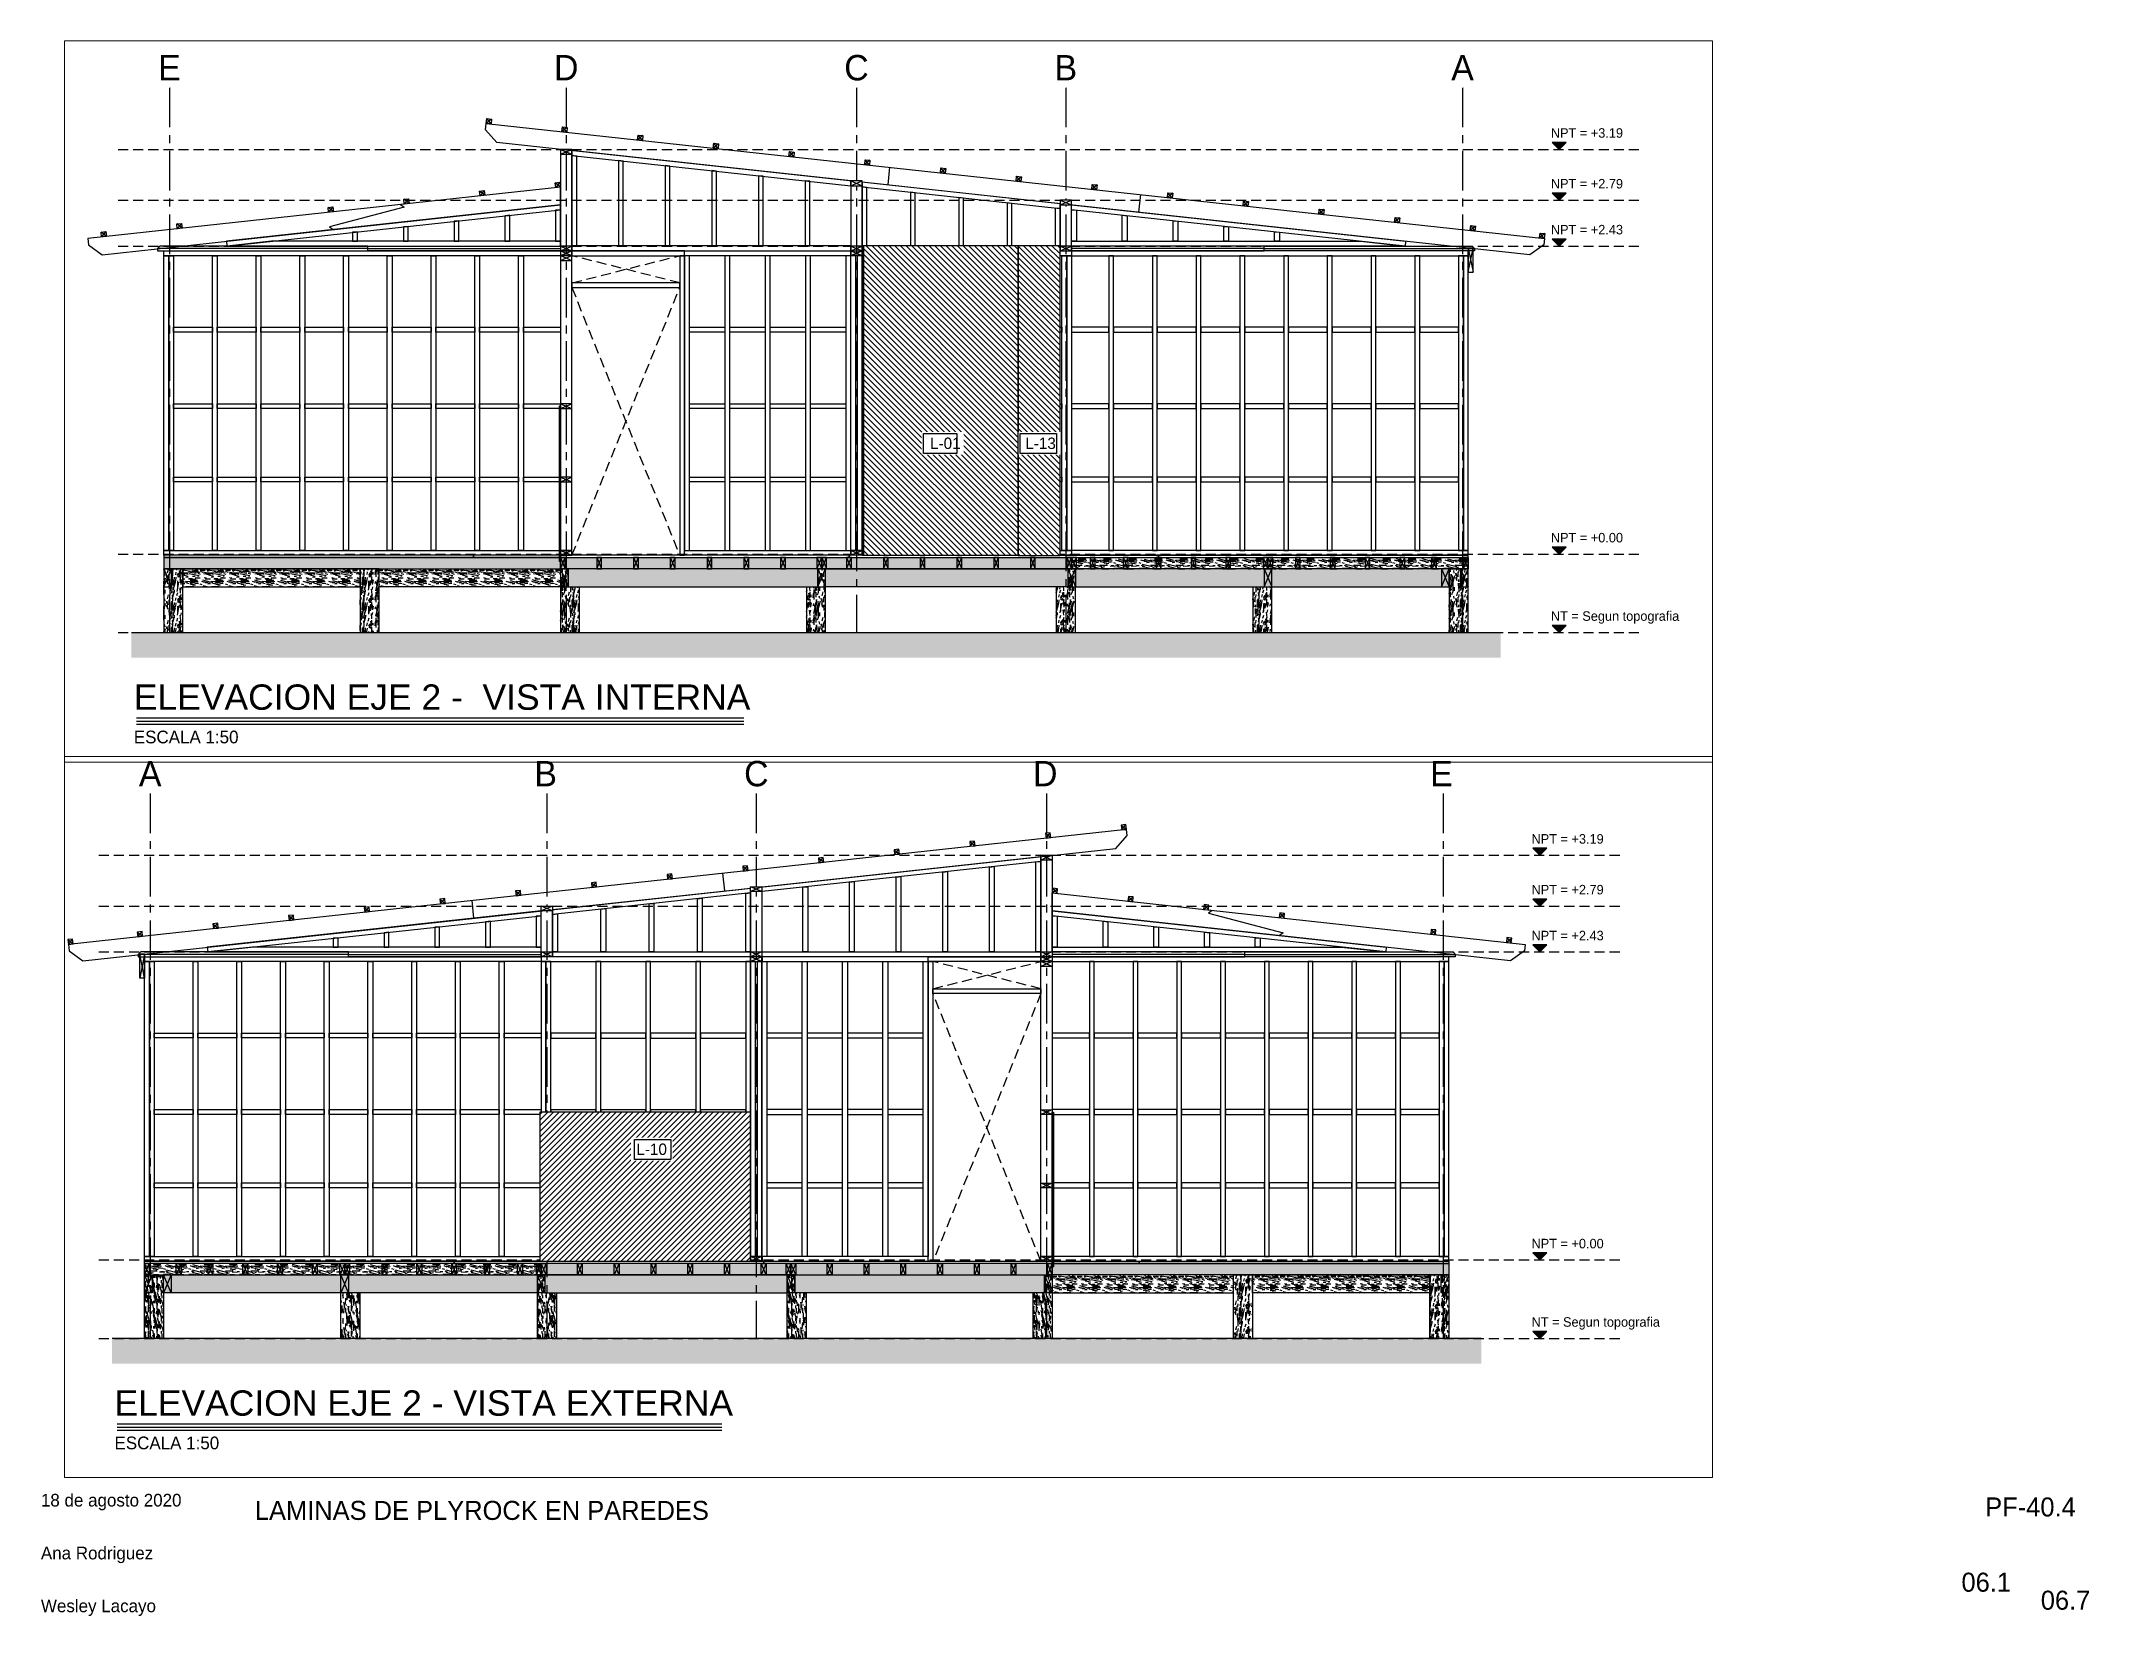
# Paper-space layout 'PT-06.1' of a CAD drawing. Header units: millimetres. Extents: x 97.9 to 130.2, y 309.4 to 334.2.
# The model-space entities are those that its viewports show. They can reach past a viewport. Long polylines and large blocks are cut down to what shows.
import ezdxf
from ezdxf.enums import TextEntityAlignment as Align

# ---------------------------------------------------------------- set-up
doc = ezdxf.new("R2010")
doc.units = ezdxf.units.MM
doc.set_wipeout_variables(frame=1)
doc.linetypes.add('CENTER', pattern=[2, 1.25, -0.25, 0.25, -0.25])
doc.linetypes.add('HIDDEN2', pattern=[4.7625, 3.175, -1.5875])
for name, color, linetype in [('ALFAJIA', 3, 'Continuous'), ('CLAVADORES', 1, 'Continuous'), ('EJES', 2, 'CENTER'), ('EJES @ 0.5', 2, 'CENTER'), ('NIVELES', 2, 'Continuous'), ('NIVELES @ 0.5', 2, 'Continuous'), ('PANELES PARED', 2, 'Continuous'), ('PILOTES', 2, 'Continuous'), ('PZA', 3, 'Continuous'), ('TEXTO', 2, 'Continuous'), ('TEXTO @ 0.5', 2, 'Continuous'), ('TEXTOS TITULOS @ 0.5', 3, 'Continuous'), ('VIGAS DE PISO', 2, 'Continuous')]:
    doc.layers.add(name, color=color, linetype=linetype)
doc.styles.add('century gothic', font='GOTHIC.TTF')
doc.styles.add('century gothic smc', font='GOTHIC.TTF')
doc.styles.add('NOTAS', font='GOTHIC.TTF')
doc.styles.add('SMCtitulos', font='sanss___.ttf')
doc.styles.get("Standard").update_dxf_attribs({"font": 'arial.ttf'})
pattern_1 = [(0, (102.28992, 17.53435), (0, 0.2), [0.04, -0.16]), (8.9726, (102.291915, 17.426351), (1.200000005876, 0.199999525118), [0.0384708, -3.8086058]), (5.7105, (102.289915, 17.438351), (1.800000034755, 0.19999710144), [0.0401996, -1.9697752]), (344.5779, (102.289915, 17.498351), (2.1999999038893, -0.5999974677634), [0.0601664, -5.9564754]), (353.6599, (102.293915, 17.564351), (0.200000063208, 4.086e-07), [0.0362216, -1.7748552]), (345.0686, (102.299915, 17.450351), (0.799999998317, -0.199999673879), [0.0310484, -3.0737864]), (348.6901, (102.229915, 17.56635), (0.2000000583, 7.413e-08), [0.0815844, -0.9382194]), (5.7105, (102.291915, 17.408351), (1.800000034755, 0.19999710144), [0.0200998, -1.989875]), (0, (102.28992, 17.49235), (0, 0.2), [0.02, -0.18]), (0, (102.24992, 17.51635), (0, 0.2), [0.06, -0.14]), (11.3099, (102.289915, 17.54635), (0.79999995433, 0.19999948721), [0.020396, -0.9994078]), (2.7263, (102.269915, 17.472351), (4.0000000589947, 0.1999992035454), [0.0420476, -4.1627116]), (352.4054, (102.279915, 17.466351), (1.599999971597, -0.19999873671), [0.0302654, -2.9962834]), (0, (102.26992, 17.39035), (0, 0.2), [0.04, -0.16]), (358.8309, (102.2499153, 17.3803513), (0.2000000366479, 1.5360345e-07), [0.0980204, -9.70402]), (0, (102.24992, 17.53035), (0, 0.2), [0.02, -0.18]), (0, (102.26992, 17.54635), (0, 0.2), [0.02, -0.18]), (0, (102.17992, 17.56435), (0, 0.2), [0.03, -0.17]), (350.5377, (102.233915, 17.57435), (0.200000015444, 7.752e-08), [0.0608276, -1.1557248]), (0, (102.16992, 17.57435), (0, 0.2), [0.04, -0.16]), (0, (102.14792, 17.39435), (0, 0.2), [0.022, -0.178]), (0, (102.24992, 17.40435), (0, 0.2), [0.02, -0.18]), (0, (102.14792, 17.41035), (0, 0.2), [0.042, -0.158]), (5.4403, (102.249915, 17.422351), (1.9999999402303, 0.199998956714), [0.04219, -4.1768144]), (0, (102.25192, 17.43835), (0, 0.2), [0.038, -0.162]), (0, (102.14792, 17.44235), (0, 0.2), [0.022, -0.178]), (358.8309, (102.1719153, 17.4743513), (0.2000000366479, 1.5360345e-07), [0.0980204, -9.70402]), (0, (102.18992, 17.49235), (0, 0.2), [0.02, -0.18]), (0, (102.16992, 17.49835), (0, 0.2), [0.02, -0.18]), (0, (102.24992, 17.49835), (0, 0.2), [0.04, -0.16]), (0, (102.20992, 17.50235), (0, 0.2), [0.02, -0.18]), (0, (102.16992, 17.52635), (0, 0.2), [0.04, -0.16]), (19.6538, (102.223915, 17.442351), (2.200000050424, 0.79999891494), [0.0297322, -2.9434812]), (11.3099, (102.189915, 17.49835), (0.79999995433, 0.19999948721), [0.020396, -0.9994078]), (11.3099, (102.269915, 17.48835), (0.79999995433, 0.19999948721), [0.020396, -0.9994078]), (5.7105, (102.209915, 17.564351), (1.800000034755, 0.19999710144), [0.0200998, -1.989875]), (349.6952, (102.147915, 17.578351), (1.199999995396, -0.19999893933), [0.0223606, -2.213707]), (348.6901, (102.169915, 17.39435), (0.2000000583, 7.413e-08), [0.020396, -0.9994078]), (90, (102.18992, 17.39035), (-0.2, 1e-17), [0, -0.2]), (346.6076, (102.147915, 17.502351), (3.400000044994, -0.7999939065965), [0.043174, -4.2742308]), (11.3099, (102.269915, 17.53035), (0.79999995433, 0.19999948721), [0.020396, -0.9994078]), (10.3048, (102.269915, 17.404351), (0.999999957606, 0.199999208868), [0.0223606, -2.213707]), (348.6901, (102.209915, 17.49235), (0.2000000583, 7.413e-08), [0.020396, -0.9994078]), (348.6901, (102.229915, 17.50235), (0.2000000583, 7.413e-08), [0.020396, -0.9994078]), (341.5651, (102.147915, 17.48235), (0.19999995825, 2.3367e-07), [0.0252982, -0.6071572]), (345.9638, (102.169915, 17.55035), (0.19999992115, 2.4875e-07), [0.0824622, -0.7421588]), (343.3008, (102.209915, 17.564351), (1.399999991533, -0.39999874641), [0.0626418, -2.025419]), (0, (102.20992, 17.57435), (0, 0.2), [0.024, -0.176]), (345.9638, (102.189915, 17.41035), (0.19999992115, 2.4875e-07), [0.0824622, -0.7421588]), (345.9638, (102.169915, 17.42435), (0.19999992115, 2.4875e-07), [0.0824622, -0.7421588]), (345.9638, (102.169915, 17.44235), (0.19999992115, 2.4875e-07), [0.0824622, -0.7421588]), (349.6952, (102.147915, 17.530351), (1.199999995396, -0.19999893933), [0.0223606, -2.213707]), (345.9638, (102.209915, 17.52635), (0.19999992115, 2.4875e-07), [0.041231, -0.78339]), (349.6952, (102.147915, 17.466351), (1.199999995396, -0.19999893933), [0.0223606, -2.213707]), (357.6141, (102.251915, 17.452351), (0.199999989185, 2.452822e-07), [0.0480416, -4.756123]), (349.6952, (102.229915, 17.488351), (1.199999995396, -0.19999893933), [0.0223606, -2.213707]), (12.5288, (102.251915, 17.484351), (0.800000095695, 0.199999860747), [0.018439, -1.8254698]), (349.5626, (102.1479153, 17.4563513), (2.199999936494, -0.3999970687047), [0.0772788, -7.650591]), (351.8699, (102.223915, 17.44235), (0.199999892184, -4.835e-08), [0.0282842, -1.3859292]), (4.7636, (102.169915, 17.462351), (2.199999989955, 0.199998289923), [0.0481664, -2.3601524]), (0, (102.21792, 17.46635), (0, 0.2), [0.062, -0.138]), (344.7449, (102.147915, 17.556351), (0.799999942428, -0.199999664289), [0.0228036, -2.2575472]), (350.5377, (102.189915, 17.39035), (0.200000015444, 7.752e-08), [0.0608276, -1.1557248]), (340.0169, (102.147915, 17.432351), (0.599999976081, -0.19999986488), [0.0234094, -2.3175304]), (0, (102.30992, 17.55035), (0, 0.2), [0.01, -0.19]), (0, (102.30992, 17.46235), (0, 0.2), [0.02, -0.18]), (11.3099, (102.309915, 17.39035), (0.79999995433, 0.19999948721), [0.020396, -0.9994078]), (0, (102.31192, 17.41035), (0, 0.2), [0.036, -0.164]), (343.3008, (102.309915, 17.516351), (1.399999991533, -0.39999874641), [0.0208806, -2.0671802]), (348.0207, (102.3119153, 17.474351), (3.7999999222511, -0.8002195416064), [0.0368014, -6.7101288]), (90, (102.30992, 17.39035), (-0.2, 1e-17), [0, -0.2]), (0, (102.32992, 17.39435), (0, 0.2), [0.018, -0.182]), (0, (102.32992, 17.43235), (0, 0.2), [0.018, -0.182]), (0, (102.32992, 17.44235), (0, 0.2), [0.018, -0.182]), (336.0376, (102.329915, 17.510351), (1.400000005486, -0.599997330343), [0.0196978, -1.9500724]), (348.5163, (102.3299153, 17.5343513), (0.99999999677376, -0.2000310941214), [0.0183676, -13.043105]), (341.5651, (102.329915, 17.46235), (0.19999995825, 2.3367e-07), [0.0189736, -0.6134816]), (347.4712, (102.329915, 17.560351), (1.000000064082, -0.19999992061), [0.018439, -1.8254698])]
pattern_2 = [(90, (131.68467, 17.52035), (-0.2, 1e-17), [0.04, -0.16]), (98.9726, (131.792673, 17.522351), (-0.199999525118, 1.200000005876), [0.0384708, -3.8086058]), (95.7105, (131.780673, 17.520351), (-0.19999710144, 1.800000034755), [0.0401996, -1.9697752]), (74.5779, (131.7206734, 17.520351), (0.5999974677634, 2.1999999038893), [0.0601664, -5.9564754]), (83.6599, (131.654673, 17.524351), (-4.086e-07, 0.200000063208), [0.0362216, -1.7748552]), (75.0686, (131.768673, 17.530351), (0.199999673879, 0.799999998317), [0.0310484, -3.0737864]), (78.6901, (131.652673, 17.46035), (-7.413e-08, 0.2000000583), [0.0815844, -0.9382194]), (95.7105, (131.810673, 17.522351), (-0.19999710144, 1.800000034755), [0.0200998, -1.989875]), (90, (131.72667, 17.52035), (-0.2, 1e-17), [0.02, -0.18]), (90, (131.70267, 17.48035), (-0.2, 1e-17), [0.06, -0.14]), (101.3099, (131.672673, 17.52035), (-0.19999948721, 0.79999995433), [0.020396, -0.9994078]), (92.7263, (131.746673, 17.500351), (-0.1999992035454, 4.0000000589947), [0.0420476, -4.1627116]), (82.4054, (131.752673, 17.510351), (0.19999873671, 1.599999971597), [0.0302654, -2.9962834]), (90, (131.82867, 17.50035), (-0.2, 1e-17), [0.04, -0.16]), (88.8309, (131.8386734, 17.4803513), (-1.5360345e-07, 0.2000000366479), [0.0980204, -9.70402]), (90, (131.68867, 17.48035), (-0.2, 1e-17), [0.02, -0.18]), (90, (131.67267, 17.50035), (-0.2, 1e-17), [0.02, -0.18]), (90, (131.65467, 17.41035), (-0.2, 1e-17), [0.03, -0.17]), (80.5377, (131.644673, 17.46435), (-7.752e-08, 0.200000015444), [0.0608276, -1.1557248]), (90, (131.64467, 17.40035), (-0.2, 1e-17), [0.04, -0.16]), (90, (131.82467, 17.37835), (-0.2, 1e-17), [0.022, -0.178]), (90, (131.81467, 17.48035), (-0.2, 1e-17), [0.02, -0.18]), (90, (131.80867, 17.37835), (-0.2, 1e-17), [0.042, -0.158]), (95.4403, (131.796673, 17.480351), (-0.199998956714, 1.9999999402303), [0.04219, -4.1768144]), (90, (131.78067, 17.48235), (-0.2, 1e-17), [0.038, -0.162]), (90, (131.77667, 17.37835), (-0.2, 1e-17), [0.022, -0.178]), (88.8309, (131.7446734, 17.4023513), (-1.5360345e-07, 0.2000000366479), [0.0980204, -9.70402]), (90, (131.72667, 17.42035), (-0.2, 1e-17), [0.02, -0.18]), (90, (131.72067, 17.40035), (-0.2, 1e-17), [0.02, -0.18]), (90, (131.72067, 17.48035), (-0.2, 1e-17), [0.04, -0.16]), (90, (131.71667, 17.44035), (-0.2, 1e-17), [0.02, -0.18]), (90, (131.69267, 17.40035), (-0.2, 1e-17), [0.04, -0.16]), (109.6538, (131.776673, 17.454351), (-0.79999891494, 2.200000050424), [0.0297322, -2.9434812]), (101.3099, (131.720673, 17.42035), (-0.19999948721, 0.79999995433), [0.020396, -0.9994078]), (101.3099, (131.730673, 17.50035), (-0.19999948721, 0.79999995433), [0.020396, -0.9994078]), (95.7105, (131.654673, 17.440351), (-0.19999710144, 1.800000034755), [0.0200998, -1.989875]), (79.6952, (131.640673, 17.378351), (0.19999893933, 1.199999995396), [0.0223606, -2.213707]), (78.6901, (131.824673, 17.40035), (-7.413e-08, 0.2000000583), [0.020396, -0.9994078]), (180, (131.82867, 17.42035), (-2e-17, -0.2), [0, -0.2]), (76.6076, (131.716673, 17.378351), (0.7999939065965, 3.400000044994), [0.043174, -4.2742308]), (101.3099, (131.688673, 17.50035), (-0.19999948721, 0.79999995433), [0.020396, -0.9994078]), (100.3048, (131.814673, 17.500351), (-0.199999208868, 0.999999957606), [0.0223606, -2.213707]), (78.6901, (131.726673, 17.44035), (-7.413e-08, 0.2000000583), [0.020396, -0.9994078]), (78.6901, (131.716673, 17.46035), (-7.413e-08, 0.2000000583), [0.020396, -0.9994078]), (71.5651, (131.736673, 17.37835), (-2.3367e-07, 0.19999995825), [0.0252982, -0.6071572]), (75.9638, (131.668673, 17.40035), (-2.4875e-07, 0.19999992115), [0.0824622, -0.7421588]), (73.3008, (131.654673, 17.440351), (0.39999874641, 1.399999991533), [0.0626418, -2.025419]), (90, (131.64467, 17.44035), (-0.2, 1e-17), [0.024, -0.176]), (75.9638, (131.808673, 17.42035), (-2.4875e-07, 0.19999992115), [0.0824622, -0.7421588]), (75.9638, (131.794673, 17.40035), (-2.4875e-07, 0.19999992115), [0.0824622, -0.7421588]), (75.9638, (131.776673, 17.40035), (-2.4875e-07, 0.19999992115), [0.0824622, -0.7421588]), (79.6952, (131.688673, 17.378351), (0.19999893933, 1.199999995396), [0.0223606, -2.213707]), (75.9638, (131.692673, 17.44035), (-2.4875e-07, 0.19999992115), [0.041231, -0.78339]), (79.6952, (131.752673, 17.378351), (0.19999893933, 1.199999995396), [0.0223606, -2.213707]), (87.6141, (131.766673, 17.482351), (-2.452822e-07, 0.199999989185), [0.0480416, -4.756123]), (79.6952, (131.730673, 17.460351), (0.19999893933, 1.199999995396), [0.0223606, -2.213707]), (102.5288, (131.734673, 17.482351), (-0.199999860747, 0.800000095695), [0.018439, -1.8254698]), (79.5626, (131.7626734, 17.3783513), (0.3999970687047, 2.199999936494), [0.0772788, -7.650591]), (81.8699, (131.776673, 17.45435), (4.835e-08, 0.199999892184), [0.0282842, -1.3859292]), (94.7636, (131.756673, 17.400351), (-0.199998289923, 2.199999989955), [0.0481664, -2.3601524]), (90, (131.75267, 17.44835), (-0.2, 1e-17), [0.062, -0.138]), (74.7449, (131.662673, 17.378351), (0.199999664289, 0.799999942428), [0.0228036, -2.2575472]), (80.5377, (131.828673, 17.42035), (-7.752e-08, 0.200000015444), [0.0608276, -1.1557248]), (70.0169, (131.786673, 17.378351), (0.19999986488, 0.599999976081), [0.0234094, -2.3175304]), (90, (131.66867, 17.54035), (-0.2, 1e-17), [0.01, -0.19]), (90, (131.75667, 17.54035), (-0.2, 1e-17), [0.02, -0.18]), (101.3099, (131.828673, 17.54035), (-0.19999948721, 0.79999995433), [0.020396, -0.9994078]), (90, (131.80867, 17.54235), (-0.2, 1e-17), [0.036, -0.164]), (73.3008, (131.702673, 17.540351), (0.39999874641, 1.399999991533), [0.0208806, -2.0671802]), (78.0207, (131.7446734, 17.542351), (0.8002195416064, 3.7999999222511), [0.0368014, -6.7101288]), (180, (131.82867, 17.54035), (-2e-17, -0.2), [0, -0.2]), (90, (131.82467, 17.56035), (-0.2, 1e-17), [0.018, -0.182]), (90, (131.78667, 17.56035), (-0.2, 1e-17), [0.018, -0.182]), (90, (131.77667, 17.56035), (-0.2, 1e-17), [0.018, -0.182]), (66.0376, (131.708673, 17.560351), (0.599997330343, 1.400000005486), [0.0196978, -1.9500724]), (78.5163, (131.6846734, 17.5603513), (0.2000310941214, 0.99999999677376), [0.0183676, -13.043105]), (71.5651, (131.756673, 17.56035), (-2.3367e-07, 0.19999995825), [0.0189736, -0.6134816]), (77.4712, (131.658673, 17.560351), (0.19999992061, 1.000000064082), [0.018439, -1.8254698])]
pattern_3 = [(90, (101.99192, 17.52035), (-0.2, 1e-17), [0.04, -0.16]), (98.9726, (102.099915, 17.522351), (-0.199999525118, 1.200000005876), [0.0384708, -3.8086058]), (95.7105, (102.087915, 17.520351), (-0.19999710144, 1.800000034755), [0.0401996, -1.9697752]), (74.5779, (102.027915, 17.520351), (0.5999974677634, 2.1999999038893), [0.0601664, -5.9564754]), (83.6599, (101.961915, 17.524351), (-4.086e-07, 0.200000063208), [0.0362216, -1.7748552]), (75.0686, (102.075915, 17.530351), (0.199999673879, 0.799999998317), [0.0310484, -3.0737864]), (78.6901, (101.959915, 17.46035), (-7.413e-08, 0.2000000583), [0.0815844, -0.9382194]), (95.7105, (102.117915, 17.522351), (-0.19999710144, 1.800000034755), [0.0200998, -1.989875]), (90, (102.03392, 17.52035), (-0.2, 1e-17), [0.02, -0.18]), (90, (102.00992, 17.48035), (-0.2, 1e-17), [0.06, -0.14]), (101.3099, (101.979915, 17.52035), (-0.19999948721, 0.79999995433), [0.020396, -0.9994078]), (92.7263, (102.053915, 17.500351), (-0.1999992035454, 4.0000000589947), [0.0420476, -4.1627116]), (82.4054, (102.059915, 17.510351), (0.19999873671, 1.599999971597), [0.0302654, -2.9962834]), (90, (102.13592, 17.50035), (-0.2, 1e-17), [0.04, -0.16]), (88.8309, (102.1459153, 17.4803513), (-1.5360345e-07, 0.2000000366479), [0.0980204, -9.70402]), (90, (101.99592, 17.48035), (-0.2, 1e-17), [0.02, -0.18]), (90, (101.97992, 17.50035), (-0.2, 1e-17), [0.02, -0.18]), (90, (101.96192, 17.41035), (-0.2, 1e-17), [0.03, -0.17]), (80.5377, (101.951915, 17.46435), (-7.752e-08, 0.200000015444), [0.0608276, -1.1557248]), (90, (101.95192, 17.40035), (-0.2, 1e-17), [0.04, -0.16]), (90, (102.13192, 17.37835), (-0.2, 1e-17), [0.022, -0.178]), (90, (102.12192, 17.48035), (-0.2, 1e-17), [0.02, -0.18]), (90, (102.11592, 17.37835), (-0.2, 1e-17), [0.042, -0.158]), (95.4403, (102.103915, 17.480351), (-0.199998956714, 1.9999999402303), [0.04219, -4.1768144]), (90, (102.08792, 17.48235), (-0.2, 1e-17), [0.038, -0.162]), (90, (102.08392, 17.37835), (-0.2, 1e-17), [0.022, -0.178]), (88.8309, (102.0519153, 17.4023513), (-1.5360345e-07, 0.2000000366479), [0.0980204, -9.70402]), (90, (102.03392, 17.42035), (-0.2, 1e-17), [0.02, -0.18]), (90, (102.02792, 17.40035), (-0.2, 1e-17), [0.02, -0.18]), (90, (102.02792, 17.48035), (-0.2, 1e-17), [0.04, -0.16]), (90, (102.02392, 17.44035), (-0.2, 1e-17), [0.02, -0.18]), (90, (101.99992, 17.40035), (-0.2, 1e-17), [0.04, -0.16]), (109.6538, (102.083915, 17.454351), (-0.79999891494, 2.200000050424), [0.0297322, -2.9434812]), (101.3099, (102.027915, 17.42035), (-0.19999948721, 0.79999995433), [0.020396, -0.9994078]), (101.3099, (102.037915, 17.50035), (-0.19999948721, 0.79999995433), [0.020396, -0.9994078]), (95.7105, (101.961915, 17.440351), (-0.19999710144, 1.800000034755), [0.0200998, -1.989875]), (79.6952, (101.947915, 17.378351), (0.19999893933, 1.199999995396), [0.0223606, -2.213707]), (78.6901, (102.131915, 17.40035), (-7.413e-08, 0.2000000583), [0.020396, -0.9994078]), (180, (102.13592, 17.42035), (-2e-17, -0.2), [0, -0.2]), (76.6076, (102.023915, 17.378351), (0.7999939065965, 3.400000044994), [0.043174, -4.2742308]), (101.3099, (101.995915, 17.50035), (-0.19999948721, 0.79999995433), [0.020396, -0.9994078]), (100.3048, (102.121915, 17.500351), (-0.199999208868, 0.999999957606), [0.0223606, -2.213707]), (78.6901, (102.033915, 17.44035), (-7.413e-08, 0.2000000583), [0.020396, -0.9994078]), (78.6901, (102.023915, 17.46035), (-7.413e-08, 0.2000000583), [0.020396, -0.9994078]), (71.5651, (102.043915, 17.37835), (-2.3367e-07, 0.19999995825), [0.0252982, -0.6071572]), (75.9638, (101.975915, 17.40035), (-2.4875e-07, 0.19999992115), [0.0824622, -0.7421588]), (73.3008, (101.961915, 17.440351), (0.39999874641, 1.399999991533), [0.0626418, -2.025419]), (90, (101.95192, 17.44035), (-0.2, 1e-17), [0.024, -0.176]), (75.9638, (102.115915, 17.42035), (-2.4875e-07, 0.19999992115), [0.0824622, -0.7421588]), (75.9638, (102.101915, 17.40035), (-2.4875e-07, 0.19999992115), [0.0824622, -0.7421588]), (75.9638, (102.083915, 17.40035), (-2.4875e-07, 0.19999992115), [0.0824622, -0.7421588]), (79.6952, (101.995915, 17.378351), (0.19999893933, 1.199999995396), [0.0223606, -2.213707]), (75.9638, (101.999915, 17.44035), (-2.4875e-07, 0.19999992115), [0.041231, -0.78339]), (79.6952, (102.059915, 17.378351), (0.19999893933, 1.199999995396), [0.0223606, -2.213707]), (87.6141, (102.073915, 17.482351), (-2.452822e-07, 0.199999989185), [0.0480416, -4.756123]), (79.6952, (102.037915, 17.460351), (0.19999893933, 1.199999995396), [0.0223606, -2.213707]), (102.5288, (102.041915, 17.482351), (-0.199999860747, 0.800000095695), [0.018439, -1.8254698]), (79.5626, (102.0699153, 17.3783513), (0.3999970687047, 2.199999936494), [0.0772788, -7.650591]), (81.8699, (102.083915, 17.45435), (4.835e-08, 0.199999892184), [0.0282842, -1.3859292]), (94.7636, (102.063915, 17.400351), (-0.199998289923, 2.199999989955), [0.0481664, -2.3601524]), (90, (102.05992, 17.44835), (-0.2, 1e-17), [0.062, -0.138]), (74.7449, (101.969915, 17.378351), (0.199999664289, 0.799999942428), [0.0228036, -2.2575472]), (80.5377, (102.135915, 17.42035), (-7.752e-08, 0.200000015444), [0.0608276, -1.1557248]), (70.0169, (102.093915, 17.378351), (0.19999986488, 0.599999976081), [0.0234094, -2.3175304]), (90, (101.97592, 17.54035), (-0.2, 1e-17), [0.01, -0.19]), (90, (102.06392, 17.54035), (-0.2, 1e-17), [0.02, -0.18]), (101.3099, (102.135915, 17.54035), (-0.19999948721, 0.79999995433), [0.020396, -0.9994078]), (90, (102.11592, 17.54235), (-0.2, 1e-17), [0.036, -0.164]), (73.3008, (102.009915, 17.540351), (0.39999874641, 1.399999991533), [0.0208806, -2.0671802]), (78.0207, (102.0519153, 17.542351), (0.8002195416064, 3.7999999222511), [0.0368014, -6.7101288]), (180, (102.13592, 17.54035), (-2e-17, -0.2), [0, -0.2]), (90, (102.13192, 17.56035), (-0.2, 1e-17), [0.018, -0.182]), (90, (102.09392, 17.56035), (-0.2, 1e-17), [0.018, -0.182]), (90, (102.08392, 17.56035), (-0.2, 1e-17), [0.018, -0.182]), (66.0376, (102.015915, 17.560351), (0.599997330343, 1.400000005486), [0.0196978, -1.9500724]), (78.5163, (101.9919153, 17.5603513), (0.2000310941214, 0.99999999677376), [0.0183676, -13.043105]), (71.5651, (102.063915, 17.56035), (-2.3367e-07, 0.19999995825), [0.0189736, -0.6134816]), (77.4712, (101.965915, 17.560351), (0.19999992061, 1.000000064082), [0.018439, -1.8254698])]
pattern_4 = [(45, (131.810673, 17.37835), (7e-18, 0.08980256121), [0.0635, -0.0635]), (45, (131.793835, 17.39519), (7e-18, 0.08980256121), [0.0635, -0.0635]), (45, (131.777, 17.41203), (7e-18, 0.08980256121), [0.0635, -0.0635]), (135, (131.777, 17.42325), (-0.08980256121, 7e-18), [0.0635, -0.0635]), (135, (131.793835, 17.44009), (-0.08980256121, 7e-18), [0.0635, -0.0635]), (135, (131.810673, 17.45693), (-0.08980256121, 7e-18), [0.0635, -0.0635])]
pattern_5 = [(0, (102.28992, 23.7031), (0, 0.2), [0.04, -0.16]), (8.9726, (102.291915, 23.595096), (1.200000005876, 0.199999525118), [0.0384708, -3.8086058]), (5.7105, (102.289915, 23.607096), (1.800000034755, 0.19999710144), [0.0401996, -1.9697752]), (344.5779, (102.289915, 23.667096), (2.1999999038893, -0.5999974677634), [0.0601664, -5.9564754]), (353.6599, (102.293915, 23.733096), (0.200000063208, 4.086e-07), [0.0362216, -1.7748552]), (345.0686, (102.299915, 23.619096), (0.799999998317, -0.199999673879), [0.0310484, -3.0737864]), (348.6901, (102.229915, 23.735096), (0.2000000583, 7.413e-08), [0.0815844, -0.9382194]), (5.7105, (102.291915, 23.577096), (1.800000034755, 0.19999710144), [0.0200998, -1.989875]), (0, (102.28992, 23.6611), (0, 0.2), [0.02, -0.18]), (0, (102.24992, 23.6851), (0, 0.2), [0.06, -0.14]), (11.3099, (102.289915, 23.715096), (0.79999995433, 0.19999948721), [0.020396, -0.9994078]), (2.7263, (102.269915, 23.641096), (4.0000000589947, 0.1999992035454), [0.0420476, -4.1627116]), (352.4054, (102.279915, 23.635096), (1.599999971597, -0.19999873671), [0.0302654, -2.9962834]), (0, (102.26992, 23.5591), (0, 0.2), [0.04, -0.16]), (358.8309, (102.2499153, 23.549096), (0.2000000366479, 1.5360345e-07), [0.0980204, -9.70402]), (0, (102.24992, 23.6991), (0, 0.2), [0.02, -0.18]), (0, (102.26992, 23.7151), (0, 0.2), [0.02, -0.18]), (0, (102.17992, 23.7331), (0, 0.2), [0.03, -0.17]), (350.5377, (102.233915, 23.743096), (0.200000015444, 7.752e-08), [0.0608276, -1.1557248]), (0, (102.16992, 23.7431), (0, 0.2), [0.04, -0.16]), (0, (102.14792, 23.5631), (0, 0.2), [0.022, -0.178]), (0, (102.24992, 23.5731), (0, 0.2), [0.02, -0.18]), (0, (102.14792, 23.5791), (0, 0.2), [0.042, -0.158]), (5.4403, (102.249915, 23.591096), (1.9999999402303, 0.199998956714), [0.04219, -4.1768144]), (0, (102.25192, 23.6071), (0, 0.2), [0.038, -0.162]), (0, (102.14792, 23.6111), (0, 0.2), [0.022, -0.178]), (358.8309, (102.1719153, 23.643096), (0.2000000366479, 1.5360345e-07), [0.0980204, -9.70402]), (0, (102.18992, 23.6611), (0, 0.2), [0.02, -0.18]), (0, (102.16992, 23.6671), (0, 0.2), [0.02, -0.18]), (0, (102.24992, 23.6671), (0, 0.2), [0.04, -0.16]), (0, (102.20992, 23.6711), (0, 0.2), [0.02, -0.18]), (0, (102.16992, 23.6951), (0, 0.2), [0.04, -0.16]), (19.6538, (102.223915, 23.611096), (2.200000050424, 0.79999891494), [0.0297322, -2.9434812]), (11.3099, (102.189915, 23.667096), (0.79999995433, 0.19999948721), [0.020396, -0.9994078]), (11.3099, (102.269915, 23.657096), (0.79999995433, 0.19999948721), [0.020396, -0.9994078]), (5.7105, (102.209915, 23.733096), (1.800000034755, 0.19999710144), [0.0200998, -1.989875]), (349.6952, (102.147915, 23.747096), (1.199999995396, -0.19999893933), [0.0223606, -2.213707]), (348.6901, (102.169915, 23.563096), (0.2000000583, 7.413e-08), [0.020396, -0.9994078]), (90, (102.18992, 23.5591), (-0.2, 1e-17), [0, -0.2]), (346.6076, (102.147915, 23.671096), (3.400000044994, -0.7999939065965), [0.043174, -4.2742308]), (11.3099, (102.269915, 23.699096), (0.79999995433, 0.19999948721), [0.020396, -0.9994078]), (10.3048, (102.269915, 23.573096), (0.999999957606, 0.199999208868), [0.0223606, -2.213707]), (348.6901, (102.209915, 23.661096), (0.2000000583, 7.413e-08), [0.020396, -0.9994078]), (348.6901, (102.229915, 23.671096), (0.2000000583, 7.413e-08), [0.020396, -0.9994078]), (341.5651, (102.147915, 23.651096), (0.19999995825, 2.3367e-07), [0.0252982, -0.6071572]), (345.9638, (102.169915, 23.719096), (0.19999992115, 2.4875e-07), [0.0824622, -0.7421588]), (343.3008, (102.209915, 23.733096), (1.399999991533, -0.39999874641), [0.0626418, -2.025419]), (0, (102.20992, 23.7431), (0, 0.2), [0.024, -0.176]), (345.9638, (102.189915, 23.579096), (0.19999992115, 2.4875e-07), [0.0824622, -0.7421588]), (345.9638, (102.169915, 23.593096), (0.19999992115, 2.4875e-07), [0.0824622, -0.7421588]), (345.9638, (102.169915, 23.611096), (0.19999992115, 2.4875e-07), [0.0824622, -0.7421588]), (349.6952, (102.147915, 23.699096), (1.199999995396, -0.19999893933), [0.0223606, -2.213707]), (345.9638, (102.209915, 23.695096), (0.19999992115, 2.4875e-07), [0.041231, -0.78339]), (349.6952, (102.147915, 23.635096), (1.199999995396, -0.19999893933), [0.0223606, -2.213707]), (357.6141, (102.251915, 23.621096), (0.199999989185, 2.452822e-07), [0.0480416, -4.756123]), (349.6952, (102.229915, 23.657096), (1.199999995396, -0.19999893933), [0.0223606, -2.213707]), (12.5288, (102.251915, 23.653096), (0.800000095695, 0.199999860747), [0.018439, -1.8254698]), (349.5626, (102.1479153, 23.625096), (2.199999936494, -0.3999970687047), [0.0772788, -7.650591]), (351.8699, (102.223915, 23.611096), (0.199999892184, -4.835e-08), [0.0282842, -1.3859292]), (4.7636, (102.169915, 23.631096), (2.199999989955, 0.199998289923), [0.0481664, -2.3601524]), (0, (102.21792, 23.6351), (0, 0.2), [0.062, -0.138]), (344.7449, (102.147915, 23.725096), (0.799999942428, -0.199999664289), [0.0228036, -2.2575472]), (350.5377, (102.189915, 23.559096), (0.200000015444, 7.752e-08), [0.0608276, -1.1557248]), (340.0169, (102.147915, 23.601096), (0.599999976081, -0.19999986488), [0.0234094, -2.3175304]), (0, (102.30992, 23.7191), (0, 0.2), [0.01, -0.19]), (0, (102.30992, 23.6311), (0, 0.2), [0.02, -0.18]), (11.3099, (102.309915, 23.559096), (0.79999995433, 0.19999948721), [0.020396, -0.9994078]), (0, (102.31192, 23.5791), (0, 0.2), [0.036, -0.164]), (343.3008, (102.309915, 23.685096), (1.399999991533, -0.39999874641), [0.0208806, -2.0671802]), (348.0207, (102.3119153, 23.643096), (3.7999999222511, -0.8002195416064), [0.0368014, -6.7101288]), (90, (102.30992, 23.5591), (-0.2, 1e-17), [0, -0.2]), (0, (102.32992, 23.5631), (0, 0.2), [0.018, -0.182]), (0, (102.32992, 23.6011), (0, 0.2), [0.018, -0.182]), (0, (102.32992, 23.6111), (0, 0.2), [0.018, -0.182]), (336.0376, (102.329915, 23.679096), (1.400000005486, -0.599997330343), [0.0196978, -1.9500724]), (348.5163, (102.3299153, 23.703096), (0.99999999677376, -0.2000310941214), [0.0183676, -13.043105]), (341.5651, (102.329915, 23.631096), (0.19999995825, 2.3367e-07), [0.0189736, -0.6134816]), (347.4712, (102.329915, 23.729096), (1.000000064082, -0.19999992061), [0.018439, -1.8254698])]

psp = doc.layouts.new('PT-06.1')

# ---------------------------------------------------------------- texts
at = {"layer": 'TEXTO', "color": 2, "attachment_point": 1, "style": 'century gothic'}
for s, insert, char_height, width in [('18 de agosto 2020', (97.885, 311.32), 0.2, 3.7301), ('{\\H3.3333x;LAMINAS DE PLYROCK EN PAREDES}', (101.257, 311.209), 0.09, 7.69285), ('PF-40.4', (128.53, 311.263), 0.3, 3.7301), ('Ana Rodriguez', (97.885, 310.487), 0.2, 3.7301), ('06.1', (128.156, 310.077), 0.3, 3.7301), ('Wesley Lacayo', (97.885, 309.654), 0.2, 3.7301), ('06.7', (129.406, 309.793), 0.3, 3.7301)]:
    psp.add_mtext(s, dxfattribs=dict(at, insert=insert, char_height=char_height, width=width))

msp = doc.modelspace()

# ---------------------------------------------------------------- blocks, each defined once
blk = doc.blocks.new('IKK')
at = {"layer": 'PANELES PARED', "color": 250}
for points in [[(19489.227, 4507.096), (19489.227, 4507.134), (19486.101, 4507.134), (19486.101, 4507.096)], [(19486.394, 4504.772), (19486.432, 4504.772), (19486.432, 4507.096), (19486.394, 4507.096)], [(19486.739, 4504.772), (19486.777, 4504.772), (19486.777, 4507.096), (19486.739, 4507.096)], [(19487.083, 4504.772), (19487.121, 4504.772), (19487.121, 4507.096), (19487.083, 4507.096)], [(19487.428, 4504.772), (19487.466, 4504.772), (19487.466, 4507.096), (19487.428, 4507.096)], [(19487.773, 4504.772), (19487.811, 4504.772), (19487.811, 4507.096), (19487.773, 4507.096)], [(19488.117, 4504.772), (19488.155, 4504.772), (19488.155, 4507.096), (19488.117, 4507.096)], [(19488.462, 4504.772), (19488.5, 4504.772), (19488.5, 4507.096), (19488.462, 4507.096)], [(19488.807, 4504.772), (19488.845, 4504.772), (19488.845, 4507.096), (19488.807, 4507.096)], [(19489.151, 4504.772), (19489.189, 4504.772), (19489.189, 4507.096), (19489.151, 4507.096)], [(19489.189, 4504.772), (19489.227, 4504.772), (19489.227, 4507.096), (19489.189, 4507.096)], [(19486.394, 4506.494), (19486.394, 4506.532), (19486.101, 4506.532), (19486.101, 4506.494)], [(19486.739, 4506.494), (19486.739, 4506.532), (19486.432, 4506.532), (19486.432, 4506.494)], [(19487.083, 4506.494), (19487.083, 4506.532), (19486.777, 4506.532), (19486.777, 4506.494)], [(19487.428, 4506.494), (19487.428, 4506.532), (19487.121, 4506.532), (19487.121, 4506.494)], [(19487.773, 4506.494), (19487.773, 4506.532), (19487.466, 4506.532), (19487.466, 4506.494)], [(19488.117, 4506.494), (19488.117, 4506.532), (19487.811, 4506.532), (19487.811, 4506.494)], [(19488.462, 4506.494), (19488.462, 4506.532), (19488.155, 4506.532), (19488.155, 4506.494)], [(19488.807, 4506.494), (19488.807, 4506.532), (19488.5, 4506.532), (19488.5, 4506.494)], [(19489.151, 4506.494), (19489.151, 4506.532), (19488.845, 4506.532), (19488.845, 4506.494)], [(19486.394, 4505.891), (19486.394, 4505.929), (19486.101, 4505.929), (19486.101, 4505.891)], [(19486.739, 4505.891), (19486.739, 4505.929), (19486.432, 4505.929), (19486.432, 4505.891)], [(19487.083, 4505.891), (19487.083, 4505.929), (19486.777, 4505.929), (19486.777, 4505.891)], [(19487.428, 4505.891), (19487.428, 4505.929), (19487.121, 4505.929), (19487.121, 4505.891)], [(19487.773, 4505.891), (19487.773, 4505.929), (19487.466, 4505.929), (19487.466, 4505.891)], [(19488.117, 4505.891), (19488.117, 4505.929), (19487.811, 4505.929), (19487.811, 4505.891)], [(19488.462, 4505.891), (19488.462, 4505.929), (19488.155, 4505.929), (19488.155, 4505.891)], [(19488.807, 4505.891), (19488.807, 4505.929), (19488.5, 4505.929), (19488.5, 4505.891)], [(19489.151, 4505.891), (19489.151, 4505.929), (19488.845, 4505.929), (19488.845, 4505.891)], [(19486.394, 4505.313), (19486.394, 4505.351), (19486.101, 4505.351), (19486.101, 4505.313)], [(19486.739, 4505.313), (19486.739, 4505.351), (19486.432, 4505.351), (19486.432, 4505.313)], [(19487.083, 4505.313), (19487.083, 4505.351), (19486.777, 4505.351), (19486.777, 4505.313)], [(19487.428, 4505.313), (19487.428, 4505.351), (19487.121, 4505.351), (19487.121, 4505.313)], [(19487.773, 4505.313), (19487.773, 4505.351), (19487.466, 4505.351), (19487.466, 4505.313)], [(19488.117, 4505.313), (19488.117, 4505.351), (19487.811, 4505.351), (19487.811, 4505.313)], [(19488.462, 4505.313), (19488.462, 4505.351), (19488.155, 4505.351), (19488.155, 4505.313)], [(19488.807, 4505.313), (19488.807, 4505.351), (19488.5, 4505.351), (19488.5, 4505.313)], [(19489.151, 4505.313), (19489.151, 4505.351), (19488.845, 4505.351), (19488.845, 4505.313)], [(19489.227, 4504.734), (19489.227, 4504.772), (19486.101, 4504.772), (19486.101, 4504.734)]]:
    blk.add_lwpolyline(points, close=True, dxfattribs=at)
blk = doc.blocks.new('P01')
h = blk.add_hatch()
h.set_pattern_fill('MADERA_03', color=250, scale=0.2, angle=90, pattern_type=2)
h.set_pattern_definition([(90, (-0.156, 0.142), (-0.2, 1e-17), [0.04, -0.16]), (98.9726, (-0.048, 0.144), (-0.199999525118, 1.200000005876), [0.0384708, -3.8086058]), (95.7105, (-0.06, 0.142), (-0.19999710144, 1.800000034755), [0.0401996, -1.9697752]), (74.5779, (-0.12, 0.142), (0.5999974677634, 2.1999999038893), [0.0601664, -5.9564754]), (83.6599, (-0.186, 0.146), (-4.086e-07, 0.200000063208), [0.0362216, -1.7748552]), (75.0686, (-0.072, 0.152), (0.199999673879, 0.799999998317), [0.0310484, -3.0737864]), (78.6901, (-0.188, 0.082), (-7.413e-08, 0.2000000583), [0.0815844, -0.9382194]), (95.7105, (-0.03, 0.144), (-0.19999710144, 1.800000034755), [0.0200998, -1.989875]), (90, (-0.114, 0.142), (-0.2, 1e-17), [0.02, -0.18]), (90, (-0.138, 0.102), (-0.2, 1e-17), [0.06, -0.14]), (101.3099, (-0.168, 0.142), (-0.19999948721, 0.79999995433), [0.020396, -0.9994078]), (92.7263, (-0.094, 0.122), (-0.1999992035454, 4.0000000589947), [0.0420476, -4.1627116]), (82.4054, (-0.088, 0.132), (0.19999873671, 1.599999971597), [0.0302654, -2.9962834]), (90, (-0.012, 0.122), (-0.2, 1e-17), [0.04, -0.16]), (88.8309, (-0.002, 0.102), (-1.5360345e-07, 0.2000000366479), [0.0980204, -9.70402]), (90, (-0.152, 0.102), (-0.2, 1e-17), [0.02, -0.18]), (90, (-0.168, 0.122), (-0.2, 1e-17), [0.02, -0.18]), (90, (-0.186, 0.032), (-0.2, 1e-17), [0.03, -0.17]), (80.5377, (-0.196, 0.086), (-7.752e-08, 0.200000015444), [0.0608276, -1.1557248]), (90, (-0.196, 0.022), (-0.2, 1e-17), [0.04, -0.16]), (90, (-0.016, 1e-18), (-0.2, 1e-17), [0.022, -0.178]), (90, (-0.026, 0.102), (-0.2, 1e-17), [0.02, -0.18]), (90, (-0.032, 2e-18), (-0.2, 1e-17), [0.042, -0.158]), (95.4403, (-0.044, 0.102), (-0.199998956714, 1.9999999402303), [0.04219, -4.1768144]), (90, (-0.06, 0.104), (-0.2, 1e-17), [0.038, -0.162]), (90, (-0.064, 4e-18), (-0.2, 1e-17), [0.022, -0.178]), (88.8309, (-0.096, 0.024), (-1.5360345e-07, 0.2000000366479), [0.0980204, -9.70402]), (90, (-0.114, 0.042), (-0.2, 1e-17), [0.02, -0.18]), (90, (-0.12, 0.022), (-0.2, 1e-17), [0.02, -0.18]), (90, (-0.12, 0.102), (-0.2, 1e-17), [0.04, -0.16]), (90, (-0.124, 0.062), (-0.2, 1e-17), [0.02, -0.18]), (90, (-0.148, 0.022), (-0.2, 1e-17), [0.04, -0.16]), (109.6538, (-0.064, 0.076), (-0.79999891494, 2.200000050424), [0.0297322, -2.9434812]), (101.3099, (-0.12, 0.042), (-0.19999948721, 0.79999995433), [0.020396, -0.9994078]), (101.3099, (-0.11, 0.122), (-0.19999948721, 0.79999995433), [0.020396, -0.9994078]), (95.7105, (-0.186, 0.062), (-0.19999710144, 1.800000034755), [0.0200998, -1.989875]), (79.6952, (-0.2, 1e-17), (0.19999893933, 1.199999995396), [0.0223606, -2.213707]), (78.6901, (-0.016, 0.022), (-7.413e-08, 0.2000000583), [0.020396, -0.9994078]), (180, (-0.012, 0.042), (-2e-17, -0.2), [0, -0.2]), (76.6076, (-0.124, 8e-18), (0.7999939065965, 3.400000044994), [0.043174, -4.2742308]), (101.3099, (-0.152, 0.122), (-0.19999948721, 0.79999995433), [0.020396, -0.9994078]), (100.3048, (-0.026, 0.122), (-0.199999208868, 0.999999957606), [0.0223606, -2.213707]), (78.6901, (-0.114, 0.062), (-7.413e-08, 0.2000000583), [0.020396, -0.9994078]), (78.6901, (-0.124, 0.082), (-7.413e-08, 0.2000000583), [0.020396, -0.9994078]), (71.5651, (-0.104, 6e-18), (-2.3367e-07, 0.19999995825), [0.0252982, -0.6071572]), (75.9638, (-0.172, 0.022), (-2.4875e-07, 0.19999992115), [0.0824622, -0.7421588]), (73.3008, (-0.186, 0.062), (0.39999874641, 1.399999991533), [0.0626418, -2.025419]), (90, (-0.196, 0.062), (-0.2, 1e-17), [0.024, -0.176]), (75.9638, (-0.032, 0.042), (-2.4875e-07, 0.19999992115), [0.0824622, -0.7421588]), (75.9638, (-0.046, 0.022), (-2.4875e-07, 0.19999992115), [0.0824622, -0.7421588]), (75.9638, (-0.064, 0.022), (-2.4875e-07, 0.19999992115), [0.0824622, -0.7421588]), (79.6952, (-0.152, 9e-18), (0.19999893933, 1.199999995396), [0.0223606, -2.213707]), (75.9638, (-0.148, 0.062), (-2.4875e-07, 0.19999992115), [0.041231, -0.78339]), (79.6952, (-0.088, 5e-18), (0.19999893933, 1.199999995396), [0.0223606, -2.213707]), (87.6141, (-0.074, 0.104), (-2.452822e-07, 0.199999989185), [0.0480416, -4.756123]), (79.6952, (-0.11, 0.082), (0.19999893933, 1.199999995396), [0.0223606, -2.213707]), (102.5288, (-0.106, 0.104), (-0.199999860747, 0.800000095695), [0.018439, -1.8254698]), (79.5626, (-0.078, 5e-18), (0.3999970687047, 2.199999936494), [0.0772788, -7.650591]), (81.8699, (-0.064, 0.076), (4.835e-08, 0.199999892184), [0.0282842, -1.3859292]), (94.7636, (-0.084, 0.022), (-0.199998289923, 2.199999989955), [0.0481664, -2.3601524]), (90, (-0.088, 0.07), (-0.2, 1e-17), [0.062, -0.138]), (74.7449, (-0.178, 1e-17), (0.199999664289, 0.799999942428), [0.0228036, -2.2575472]), (80.5377, (-0.012, 0.042), (-7.752e-08, 0.200000015444), [0.0608276, -1.1557248]), (70.0169, (-0.054, 3e-18), (0.19999986488, 0.599999976081), [0.0234094, -2.3175304]), (90, (-0.172, 0.162), (-0.2, 1e-17), [0.01, -0.19]), (90, (-0.084, 0.162), (-0.2, 1e-17), [0.02, -0.18]), (101.3099, (-0.012, 0.162), (-0.19999948721, 0.79999995433), [0.020396, -0.9994078]), (90, (-0.032, 0.164), (-0.2, 1e-17), [0.036, -0.164]), (73.3008, (-0.138, 0.162), (0.39999874641, 1.399999991533), [0.0208806, -2.0671802]), (78.0207, (-0.096, 0.164), (0.8002195416064, 3.7999999222511), [0.0368014, -6.7101288]), (180, (-0.012, 0.162), (-2e-17, -0.2), [0, -0.2]), (90, (-0.016, 0.182), (-0.2, 1e-17), [0.018, -0.182]), (90, (-0.054, 0.182), (-0.2, 1e-17), [0.018, -0.182]), (90, (-0.064, 0.182), (-0.2, 1e-17), [0.018, -0.182]), (66.0376, (-0.132, 0.182), (0.599997330343, 1.400000005486), [0.0196978, -1.9500724]), (78.5163, (-0.156, 0.182), (0.2000310941214, 0.99999999677376), [0.0183676, -13.043105]), (71.5651, (-0.084, 0.182), (-2.3367e-07, 0.19999995825), [0.0189736, -0.6134816]), (77.4712, (-0.182, 0.182), (0.19999992061, 1.000000064082), [0.018439, -1.8254698])])
h.paths.add_polyline_path([(19444.003, 4504.126), (19444.153, 4504.126), (19444.153, 4504.626), (19444.003, 4504.626)])
blk.add_lwpolyline([(19444.003, 4504.126), (19444.153, 4504.126), (19444.153, 4504.626), (19444.003, 4504.626)], close=True)
blk = doc.blocks.new('ejes')
at = {"color": 2, "linetype": 'Continuous'}
blk.add_wipeout([(-0.109, 0.275), (-0.065, 0.291), (-0.006, 0.3), (0.06, 0.297), (0.095, 0.288), (0.16, 0.261), (0.183, 0.246), (0.215, 0.22), (0.241, 0.193), (0.271, 0.149), (0.271, 0.149), (0.292, 0.103), (0.304, 0.065), (0.309, 0.032), (0.31, 0.001), (0.309, -0.027), (0.309, -0.027), (0.3, -0.077), (0.288, -0.113), (0.279, -0.133), (0.259, -0.168), (0.238, -0.195), (0.219, -0.215), (0.19, -0.24), (0.159, -0.26), (0.125, -0.277), (0.089, -0.289), (0.046, -0.297), (0.01, -0.299), (-0.037, -0.296), (-0.069, -0.289), (-0.097, -0.279), (-0.144, -0.256), (-0.171, -0.238), (-0.192, -0.221), (-0.215, -0.197), (-0.215, -0.197), (-0.257, -0.136), (-0.272, -0.101), (-0.272, -0.101), (-0.287, -0.034), (-0.29, 0.001), (-0.287, 0.036), (-0.281, 0.07), (-0.273, 0.099), (-0.258, 0.134), (-0.234, 0.174), (-0.216, 0.198), (-0.197, 0.217), (-0.175, 0.236), (-0.154, 0.251), (-0.126, 0.268), (-0.126, 0.268), (-0.118, 0.272)], dxfattribs=at)
at = {"layer": 'EJES', "color": 3}
blk.add_attdef('EJES', text='', height=0.3, dxfattribs=at).set_placement((0.01, -0.174), align=Align.CENTER)
blk = doc.blocks.new('*U571')
at = {"color": 2}
blk.add_line((0, 0.052), (9.569, 0.052), dxfattribs=at)
at = {"color": 250}
blk.add_line((0, 0), (9.569, 0), dxfattribs=at)
at = {"color": 7}
blk.add_line((0, -0.047), (9.569, -0.047), dxfattribs=at)
at = {"color": 0, "linetype": 'ByBlock', "lineweight": -2, "style": 'NOTAS'}
for tag, p in [('1TITLE', (0.027, 1.014)), ('2TITLE', (-0.043, 0.181))]:
    blk.add_attdef(tag, p, '', height=0.3, dxfattribs=at)
blk.add_attdef('SCALE', text='', height=0.18, dxfattribs=at).set_placement((-0.043, -0.148), align=Align.TOP_LEFT)
blk = doc.blocks.new('KIIJ')
at = {"layer": 'PANELES PARED', "color": 250, "linetype": 'HIDDEN2', "ltscale": 0.1}
for p, q in [((19491.099, 4502.884), (19491.949, 4503.098)), ((19491.949, 4502.884), (19491.099, 4503.098)), ((19491.099, 4502.846), (19491.949, 4500.736)), ((19491.099, 4500.736), (19491.949, 4502.846))]:
    blk.add_line(p, q, dxfattribs=at)
at = {"layer": 'PANELES PARED', "color": 250}
for points in [[(19491.099, 4503.136), (19491.099, 4503.098), (19491.987, 4503.098), (19491.987, 4503.136)], [(19491.987, 4503.098), (19491.949, 4503.098), (19491.949, 4500.736), (19491.987, 4500.736)], [(19491.987, 4503.098), (19491.987, 4503.136), (19493.296, 4503.136), (19493.296, 4503.098)], [(19491.987, 4500.774), (19492.025, 4500.774), (19492.025, 4503.098), (19491.987, 4503.098)], [(19492.305, 4500.774), (19492.343, 4500.774), (19492.343, 4503.098), (19492.305, 4503.098)], [(19492.623, 4500.774), (19492.661, 4500.774), (19492.661, 4503.098), (19492.623, 4503.098)], [(19492.941, 4500.774), (19492.979, 4500.774), (19492.979, 4503.098), (19492.941, 4503.098)], [(19493.258, 4500.774), (19493.296, 4500.774), (19493.296, 4503.098), (19493.258, 4503.098)], [(19491.099, 4502.884), (19491.099, 4502.846), (19491.949, 4502.846), (19491.949, 4502.884)], [(19492.025, 4502.496), (19492.025, 4502.534), (19492.305, 4502.534), (19492.305, 4502.496)], [(19492.343, 4502.496), (19492.343, 4502.534), (19492.623, 4502.534), (19492.623, 4502.496)], [(19492.661, 4502.496), (19492.661, 4502.534), (19492.941, 4502.534), (19492.941, 4502.496)], [(19492.979, 4502.496), (19492.979, 4502.534), (19493.258, 4502.534), (19493.258, 4502.496)], [(19492.025, 4501.893), (19492.025, 4501.931), (19492.305, 4501.931), (19492.305, 4501.893)], [(19492.343, 4501.893), (19492.343, 4501.931), (19492.623, 4501.931), (19492.623, 4501.893)], [(19492.661, 4501.893), (19492.661, 4501.931), (19492.941, 4501.931), (19492.941, 4501.893)], [(19492.979, 4501.893), (19492.979, 4501.931), (19493.258, 4501.931), (19493.258, 4501.893)], [(19492.025, 4501.315), (19492.025, 4501.353), (19492.305, 4501.353), (19492.305, 4501.315)], [(19492.343, 4501.315), (19492.343, 4501.353), (19492.623, 4501.353), (19492.623, 4501.315)], [(19492.661, 4501.315), (19492.661, 4501.353), (19492.941, 4501.353), (19492.941, 4501.315)], [(19492.979, 4501.315), (19492.979, 4501.353), (19493.258, 4501.353), (19493.258, 4501.315)], [(19491.987, 4500.736), (19491.987, 4500.774), (19493.296, 4500.774), (19493.296, 4500.736)]]:
    blk.add_lwpolyline(points, close=True, dxfattribs=at)
blk = doc.blocks.new('PP12')
at = {"layer": 'PANELES PARED'}
for points in [[(19461.453, 4523.455), (19461.453, 4523.417), (19459.803, 4523.417), (19459.803, 4523.455)], [(19459.841, 4521.093), (19459.803, 4521.093), (19459.803, 4523.417), (19459.841, 4523.417)], [(19460.234, 4521.093), (19460.196, 4521.093), (19460.196, 4523.417), (19460.234, 4523.417)], [(19460.628, 4521.093), (19460.59, 4521.093), (19460.59, 4523.417), (19460.628, 4523.417)], [(19461.021, 4521.093), (19460.983, 4521.093), (19460.983, 4523.417), (19461.021, 4523.417)], [(19461.415, 4521.093), (19461.377, 4521.093), (19461.377, 4523.417), (19461.415, 4523.417)], [(19461.453, 4521.093), (19461.415, 4521.093), (19461.415, 4523.417), (19461.453, 4523.417)], [(19460.196, 4522.853), (19460.196, 4522.815), (19459.841, 4522.815), (19459.841, 4522.853)], [(19460.59, 4522.853), (19460.59, 4522.815), (19460.234, 4522.815), (19460.234, 4522.853)], [(19460.983, 4522.853), (19460.983, 4522.815), (19460.628, 4522.815), (19460.628, 4522.853)], [(19461.377, 4522.853), (19461.377, 4522.815), (19461.021, 4522.815), (19461.021, 4522.853)], [(19460.196, 4522.25), (19460.196, 4522.212), (19459.841, 4522.212), (19459.841, 4522.25)], [(19460.59, 4522.25), (19460.59, 4522.212), (19460.234, 4522.212), (19460.234, 4522.25)], [(19460.983, 4522.25), (19460.983, 4522.212), (19460.628, 4522.212), (19460.628, 4522.25)], [(19461.377, 4522.25), (19461.377, 4522.212), (19461.021, 4522.212), (19461.021, 4522.25)], [(19460.196, 4521.672), (19460.196, 4521.634), (19459.841, 4521.634), (19459.841, 4521.672)], [(19460.59, 4521.672), (19460.59, 4521.634), (19460.234, 4521.634), (19460.234, 4521.672)], [(19460.983, 4521.672), (19460.983, 4521.634), (19460.628, 4521.634), (19460.628, 4521.672)], [(19461.377, 4521.672), (19461.377, 4521.634), (19461.021, 4521.634), (19461.021, 4521.672)], [(19461.453, 4521.093), (19461.453, 4521.055), (19459.803, 4521.055), (19459.803, 4521.093)]]:
    blk.add_lwpolyline(points, close=True, dxfattribs=at)
blk = doc.blocks.new('IKUHG')
at = {"layer": 'PANELES PARED', "color": 250}
for points in [[(19444.531, 4490.415), (19447.159, 4490.701), (19447.159, 4490.739), (19444.527, 4490.453), (19444.531, 4490.415)], [(19444.531, 4490.415), (19447.159, 4490.415), (19447.159, 4490.453), (19444.881, 4490.453), (19444.531, 4490.415)]]:
    blk.add_lwpolyline(points, dxfattribs=at)
for points in [[(19445.921, 4490.453), (19445.959, 4490.453), (19445.959, 4490.57), (19445.921, 4490.566)], [(19446.321, 4490.453), (19446.359, 4490.453), (19446.359, 4490.614), (19446.321, 4490.61)], [(19446.721, 4490.453), (19446.759, 4490.453), (19446.759, 4490.657), (19446.721, 4490.653)], [(19447.121, 4490.453), (19447.159, 4490.453), (19447.159, 4490.701), (19447.121, 4490.697)], [(19445.521, 4490.453), (19445.559, 4490.453), (19445.559, 4490.527), (19445.521, 4490.523)]]:
    blk.add_lwpolyline(points, close=True, dxfattribs=at)
blk = doc.blocks.new('KKU')
at = {"layer": 'PANELES PARED', "color": 250}
for points in [[(19479.109, 4503.387), (19479.109, 4503.425), (19476.912, 4503.664), (19476.912, 4503.625)], [(19476.912, 4502.912), (19476.95, 4502.912), (19476.95, 4503.621), (19476.912, 4503.625)], [(19477.279, 4502.912), (19477.317, 4502.912), (19477.317, 4503.581), (19477.279, 4503.586)], [(19477.647, 4502.912), (19477.685, 4502.912), (19477.685, 4503.541), (19477.647, 4503.546)], [(19478.014, 4502.912), (19478.052, 4502.912), (19478.052, 4503.501), (19478.014, 4503.506)], [(19478.382, 4502.912), (19478.42, 4502.912), (19478.42, 4503.462), (19478.382, 4503.466)], [(19478.749, 4502.912), (19478.787, 4502.912), (19478.787, 4503.422), (19478.749, 4503.426)], [(19476.912, 4502.912), (19476.912, 4502.874), (19479.109, 4502.874), (19479.109, 4502.912)]]:
    blk.add_lwpolyline(points, close=True, dxfattribs=at)
blk = doc.blocks.new('CL1')
at = {"layer": 'CLAVADORES'}
for p, q in [((19443.502, 4507.507), (19443.54, 4507.469)), ((19443.502, 4507.469), (19443.54, 4507.507))]:
    blk.add_line(p, q, dxfattribs=at)
blk.add_lwpolyline([(19443.502, 4507.469), (19443.54, 4507.469), (19443.54, 4507.507), (19443.502, 4507.507)], close=True, dxfattribs=at)
blk = doc.blocks.new('PL12')
at = {"layer": 'PANELES PARED'}
for points in [[(19479.199, 4501.507), (19479.199, 4501.469), (19480.759, 4501.299), (19480.759, 4501.337)], [(19479.199, 4501.004), (19479.237, 4501.004), (19479.237, 4501.465), (19479.199, 4501.469)], [(19479.58, 4501.004), (19479.618, 4501.004), (19479.618, 4501.423), (19479.58, 4501.427)], [(19479.961, 4501.004), (19479.999, 4501.004), (19479.999, 4501.382), (19479.961, 4501.386)], [(19480.341, 4501.004), (19480.379, 4501.004), (19480.379, 4501.34), (19480.341, 4501.345)], [(19480.721, 4501.004), (19480.759, 4501.004), (19480.759, 4501.299), (19480.721, 4501.303)], [(19479.199, 4501.004), (19479.199, 4500.966), (19480.759, 4500.966), (19480.759, 4501.004)]]:
    blk.add_lwpolyline(points, close=True, dxfattribs=at)
blk = doc.blocks.new('nivel elevacion')
blk.add_hatch(color=250).paths.add_polyline_path([(-0.109, 0.11), (0, 0), (0.109, 0.11)])
blk.add_lwpolyline([(0, 0), (0.109, 0.11), (-0.109, 0.11)], close=True)
blk.add_lwpolyline([(0.109, 0.11), (-0.109, 0.11)])
at = {"style": 'NOTAS'}
blk.add_attdef('ELEVATION', (-0.13, 0.183), '', height=0.15, dxfattribs=at)
blk = doc.blocks.new('G')
at = {"color": 3}
blk.add_wipeout([(19582.567, 4520.002), (19581.347, 4520.002), (19581.347, 4517.562), (19582.567, 4517.562)], dxfattribs=at)
h = blk.add_hatch()
h.set_pattern_fill('ANSI31', color=250, scale=0.01, angle=-90)
h.set_pattern_definition([(315, (15060.798914, 23990.480435), (0.022450640303, 0.022450640303), [])])
h.paths.add_polyline_path([(19581.347, 4520.002), (19581.347, 4517.562), (19582.567, 4517.562), (19582.567, 4520.002)])
blk.add_lwpolyline([(19582.567, 4520.002), (19581.347, 4520.002), (19581.347, 4517.562), (19582.567, 4517.562)], close=True, dxfattribs=at)
blk = doc.blocks.new('Y')
at = {"color": 3}
blk.add_wipeout([(19582.907, 4520.593), (19582.577, 4520.593), (19582.577, 4518.153), (19582.907, 4518.153)], dxfattribs=at)
h = blk.add_hatch()
h.set_pattern_fill('ANSI31', color=250, scale=0.01, angle=-90)
h.set_pattern_definition([(315, (15062.028914, 23991.072072), (0.022450640303, 0.022450640303), [])])
h.paths.add_polyline_path([(19582.577, 4520.593), (19582.577, 4518.153), (19582.907, 4518.153), (19582.907, 4520.593)])
blk.add_lwpolyline([(19582.907, 4520.593), (19582.577, 4520.593), (19582.577, 4518.153), (19582.907, 4518.153)], close=True, dxfattribs=at)
blk = doc.blocks.new('*U568')
at = {"color": 2}
blk.add_line((0, 0.052), (9.53, 0.052), dxfattribs=at)
at = {"color": 250}
blk.add_line((0, 0), (9.53, 0), dxfattribs=at)
at = {"color": 7}
blk.add_line((0, -0.047), (9.53, -0.047), dxfattribs=at)
at = {"color": 0, "linetype": 'ByBlock', "lineweight": -2, "style": 'NOTAS'}
for tag, p in [('1TITLE', (0.027, 1.014)), ('2TITLE', (-0.043, 0.181))]:
    blk.add_attdef(tag, p, '', height=0.3, dxfattribs=at)
blk.add_attdef('SCALE', text='', height=0.18, dxfattribs=at).set_placement((-0.043, -0.148), align=Align.TOP_LEFT)
blk = doc.blocks.new('NKL')
at = {"color": 3}
blk.add_wipeout([(19597.258, 4521.082), (19597.258, 4519.908), (19598.918, 4519.908), (19598.918, 4521.082)], dxfattribs=at)
h = blk.add_hatch()
h.set_pattern_fill('ANSI31', color=250, scale=0.01)
h.set_pattern_definition([(45, (127.175727, -0.027994), (-0.022450640303, 0.022450640303), [])])
h.paths.add_polyline_path([(19598.918, 4519.908), (19598.918, 4521.082), (19597.258, 4521.082), (19597.258, 4519.908)])
blk.add_lwpolyline([(19597.258, 4521.082), (19597.258, 4519.908), (19598.918, 4519.908), (19598.918, 4521.082)], close=True, dxfattribs=at)

# ---------------------------------------------------------------- hatches: boundary and pattern name
h = msp.add_hatch()
h.set_pattern_fill('MADERA_03', color=250, scale=0.2, angle=90, pattern_type=2)
h.set_pattern_definition(pattern_2)
h.paths.add_polyline_path([(19575.8437, 4521.5046), (19575.9937, 4521.5046), (19575.9937, 4522.0046), (19575.8437, 4522.0046)])
h = msp.add_hatch()
h.set_pattern_fill('MADERA_03', color=250, scale=0.2, pattern_type=2)
h.set_pattern_definition(pattern_1)
h.paths.add_polyline_path([(19575.9937, 4522.0046), (19575.9937, 4521.8646), (19577.3918, 4521.8646), (19577.3918, 4522.0046)])
h = msp.add_hatch()
h.set_pattern_fill('MADERA_03', color=250, scale=0.2, angle=90, pattern_type=2)
h.set_pattern_definition(pattern_3)
h.paths.add_polyline_path([(19577.3918, 4521.5046), (19577.5418, 4521.5046), (19577.5418, 4522.0046), (19577.3918, 4522.0046)])
h = msp.add_hatch()
h.set_pattern_fill('MADERA_03', color=250, scale=0.2, pattern_type=2)
h.set_pattern_definition(pattern_1)
h.paths.add_polyline_path([(19578.9699, 4522.0046), (19578.9699, 4521.8646), (19577.5418, 4521.8646), (19577.5418, 4522.0046)])
h = msp.add_hatch()
h.set_pattern_fill('MADERA_03', color=250, scale=0.2, pattern_type=2)
h.set_pattern_definition(pattern_1)
h.paths.add_polyline_path([(19600.9342, 4522.0046), (19600.9342, 4521.8646), (19602.3623, 4521.8646), (19602.3623, 4522.0046)])
h = msp.add_hatch()
h.set_pattern_fill('MADERA_03', color=250, scale=0.2, angle=90, pattern_type=2)
h.set_pattern_definition(pattern_3)
h.paths.add_polyline_path([(19602.5123, 4521.5046), (19602.3623, 4521.5046), (19602.3623, 4522.0046), (19602.5123, 4522.0046)])
h = msp.add_hatch()
h.set_pattern_fill('MADERA_03', color=250, scale=0.2, pattern_type=2)
h.set_pattern_definition(pattern_1)
h.paths.add_polyline_path([(19603.9104, 4522.0046), (19603.9104, 4521.8646), (19602.5123, 4521.8646), (19602.5123, 4522.0046)])
h = msp.add_hatch()
h.set_pattern_fill('MADERA_03', color=250, scale=0.2, angle=90, pattern_type=2)
h.set_pattern_definition(pattern_2)
h.paths.add_polyline_path([(19604.0604, 4521.5046), (19603.9104, 4521.5046), (19603.9104, 4522.0046), (19604.0604, 4522.0046)])
h = msp.add_hatch()
h.set_pattern_fill('EARTH', color=8, scale=0.01, angle=45)
h.set_pattern_definition(pattern_4)
h.paths.add_polyline_path([(19586.3786, 4521.3046), (19586.3786, 4521.5046), (19575.5887, 4521.5046), (19575.5887, 4521.3046)])
h = msp.add_hatch()
h.set_pattern_fill('EARTH', color=8, scale=0.01, angle=45)
h.set_pattern_definition(pattern_4)
h.paths.add_polyline_path([(19593.5255, 4521.3046), (19593.5255, 4521.5046), (19604.3154, 4521.5046), (19604.3154, 4521.3046)])

# ---------------------------------------------------------------- linework, layer by layer
at = {"color": 250}
for p, q in [((19575.8438, 4522.0046), (19575.9038, 4521.8646)), ((19575.8438, 4521.8646), (19575.9038, 4522.0046)), ((19604.0603, 4522.0046), (19604.0003, 4521.8646)), ((19604.0603, 4521.8646), (19604.0003, 4522.0046))]:
    msp.add_line(p, q, dxfattribs=at)
at = {"color": 5}
for p, q in [((19575.5887, 4521.5046), (19586.3786, 4521.5046)), ((19604.3154, 4521.5046), (19593.5255, 4521.5046))]:
    msp.add_line(p, q, dxfattribs=at)
at = {"color": 3}
msp.add_lwpolyline([(19581.3474, 4522.1126), (19581.3574, 4522.1126), (19581.3574, 4524.5526), (19581.3474, 4524.5526)], close=True, dxfattribs=at)
at = {"color": 250}
for points in [[(19575.8437, 4522.1126), (19575.8437, 4522.0946), (19578.2837, 4522.0946), (19578.2837, 4522.1126)], [(19578.2837, 4522.1126), (19578.2837, 4522.0946), (19578.9699, 4522.0946), (19578.9699, 4522.1126)], [(19601.6204, 4522.1126), (19601.6204, 4522.0946), (19600.9342, 4522.0946), (19600.9342, 4522.1126)], [(19604.0604, 4522.1126), (19604.0604, 4522.0946), (19601.6204, 4522.0946), (19601.6204, 4522.1126)], [(19575.8437, 4521.5046), (19575.9937, 4521.5046), (19575.9937, 4522.0046), (19575.8437, 4522.0046)], [(19575.8438, 4521.8646), (19575.9038, 4521.8646), (19575.9038, 4522.0046), (19575.8438, 4522.0046)], [(19575.9937, 4522.0046), (19575.9937, 4521.8646), (19577.3918, 4521.8646), (19577.3918, 4522.0046)], [(19577.3918, 4521.5046), (19577.5418, 4521.5046), (19577.5418, 4522.0046), (19577.3918, 4522.0046)], [(19578.9699, 4522.0046), (19578.9699, 4521.8646), (19577.5418, 4521.8646), (19577.5418, 4522.0046)], [(19600.9342, 4522.0046), (19600.9342, 4521.8646), (19602.3623, 4521.8646), (19602.3623, 4522.0046)], [(19602.5123, 4521.5046), (19602.3623, 4521.5046), (19602.3623, 4522.0046), (19602.5123, 4522.0046)], [(19603.9104, 4522.0046), (19603.9104, 4521.8646), (19602.5123, 4521.8646), (19602.5123, 4522.0046)], [(19604.0604, 4521.5046), (19603.9104, 4521.5046), (19603.9104, 4522.0046), (19604.0604, 4522.0046)], [(19604.0603, 4521.8646), (19604.0003, 4521.8646), (19604.0003, 4522.0046), (19604.0603, 4522.0046)]]:
    msp.add_lwpolyline(points, close=True, dxfattribs=at)
at = {"color": 1}
for points in [[(19578.9699, 4522.1126), (19578.9699, 4522.0946), (19581.2436, 4522.0946), (19581.2436, 4522.1126)], [(19581.2436, 4522.1126), (19581.2436, 4522.0946), (19583.6836, 4522.0946), (19583.6836, 4522.1126)], [(19583.6836, 4522.1126), (19583.6836, 4522.0946), (19586.1236, 4522.0946), (19586.1236, 4522.1126)], [(19596.2205, 4522.1126), (19596.2205, 4522.0946), (19593.7805, 4522.0946), (19593.7805, 4522.1126)], [(19598.6605, 4522.1126), (19598.6605, 4522.0946), (19596.2205, 4522.0946), (19596.2205, 4522.1126)], [(19600.9342, 4522.1126), (19600.9342, 4522.0946), (19598.6605, 4522.0946), (19598.6605, 4522.1126)]]:
    msp.add_lwpolyline(points, close=True, dxfattribs=at)
at = {"layer": 'ALFAJIA'}
for p, q in [((19581.5511, 4525.0319), (19581.5663, 4525.1711)), ((19598.3529, 4525.0319), (19598.3378, 4525.1711)), ((19583.5272, 4524.817), (19583.5423, 4524.9562)), ((19596.3768, 4524.817), (19596.3617, 4524.9562))]:
    msp.add_line(p, q, dxfattribs=at)
for points in [[(19578.4693, 4525.3671), (19578.3796, 4525.4674), (19578.385, 4525.5171), (19586.7236, 4524.6102), (19586.7182, 4524.5605), (19586.609, 4524.4819), (19578.4693, 4525.3671)], [(19601.4348, 4525.3671), (19601.5244, 4525.4674), (19601.519, 4525.5171), (19593.1805, 4524.6102), (19593.1859, 4524.5605), (19593.295, 4524.4819), (19601.4348, 4525.3671)]]:
    msp.add_lwpolyline(points, dxfattribs=at)
at = {"layer": 'ALFAJIA', "color": 1}
for points in [[(19578.9699, 4525.0155), (19575.2437, 4524.6102), (19575.2491, 4524.5605), (19575.3582, 4524.4819), (19578.9699, 4524.8746), (19578.9699, 4525.0155)], [(19600.9342, 4525.0155), (19604.6604, 4524.6102), (19604.655, 4524.5605), (19604.5458, 4524.4819), (19600.9342, 4524.8746), (19600.9342, 4525.0155)], [(19577.7096, 4524.8784), (19577.7376, 4524.8559), (19577.1508, 4524.7024), (19577.1788, 4524.6798)], [(19602.1944, 4524.8784), (19602.1664, 4524.8559), (19602.7533, 4524.7024), (19602.7253, 4524.6798)]]:
    msp.add_lwpolyline(points, dxfattribs=at)
at = {"layer": 'CLAVADORES', "color": 1}
for p, q in [((19578.3734, 4524.9506), (19578.3315, 4524.9843)), ((19578.3693, 4524.9884), (19578.3356, 4524.9465)), ((19578.9699, 4525.0155), (19578.928, 4525.0491)), ((19578.9658, 4525.0532), (19578.9321, 4525.0114)), ((19600.9342, 4525.0155), (19600.976, 4525.0491)), ((19600.9383, 4525.0532), (19600.9719, 4525.0114)), ((19601.5306, 4524.9506), (19601.5725, 4524.9843)), ((19601.5348, 4524.9884), (19601.5684, 4524.9465)), ((19577.1804, 4524.8209), (19577.1385, 4524.8545)), ((19577.1763, 4524.8586), (19577.1427, 4524.8167)), ((19577.7769, 4524.8857), (19577.735, 4524.9194)), ((19577.7728, 4524.9235), (19577.7391, 4524.8816)), ((19602.1271, 4524.8857), (19602.169, 4524.9194)), ((19602.1312, 4524.9235), (19602.1649, 4524.8816)), ((19602.7236, 4524.8209), (19602.7655, 4524.8545)), ((19602.7277, 4524.8586), (19602.7614, 4524.8167)), ((19575.391, 4524.6262), (19575.3491, 4524.6599)), ((19575.3869, 4524.664), (19575.3532, 4524.6221)), ((19575.9875, 4524.6911), (19575.9456, 4524.7248)), ((19575.9834, 4524.7289), (19575.9497, 4524.687)), ((19603.9166, 4524.6911), (19603.9585, 4524.7248)), ((19603.9207, 4524.7289), (19603.9544, 4524.687)), ((19604.5131, 4524.6262), (19604.5549, 4524.6599)), ((19604.5172, 4524.664), (19604.5508, 4524.6221))]:
    msp.add_line(p, q, dxfattribs=at)
for points in [[(19578.3734, 4524.9506), (19578.3356, 4524.9465), (19578.3315, 4524.9843), (19578.3693, 4524.9884)], [(19578.9699, 4525.0155), (19578.9321, 4525.0114), (19578.928, 4525.0491), (19578.9658, 4525.0532)], [(19600.9342, 4525.0155), (19600.9719, 4525.0114), (19600.976, 4525.0491), (19600.9383, 4525.0532)], [(19601.5306, 4524.9506), (19601.5684, 4524.9465), (19601.5725, 4524.9843), (19601.5348, 4524.9884)], [(19577.1804, 4524.8209), (19577.1427, 4524.8167), (19577.1385, 4524.8545), (19577.1763, 4524.8586)], [(19577.7769, 4524.8857), (19577.7391, 4524.8816), (19577.735, 4524.9194), (19577.7728, 4524.9235)], [(19602.1271, 4524.8857), (19602.1649, 4524.8816), (19602.169, 4524.9194), (19602.1312, 4524.9235)], [(19602.7236, 4524.8209), (19602.7614, 4524.8167), (19602.7655, 4524.8545), (19602.7277, 4524.8586)], [(19575.391, 4524.6262), (19575.3532, 4524.6221), (19575.3491, 4524.6599), (19575.3869, 4524.664)], [(19575.9875, 4524.6911), (19575.9497, 4524.687), (19575.9456, 4524.7248), (19575.9834, 4524.7289)], [(19603.9166, 4524.6911), (19603.9544, 4524.687), (19603.9585, 4524.7248), (19603.9207, 4524.7289)], [(19604.5131, 4524.6262), (19604.5508, 4524.6221), (19604.5549, 4524.6599), (19604.5172, 4524.664)]]:
    msp.add_lwpolyline(points, close=True, dxfattribs=at)
at = {"layer": 'EJES', "color": 1}
for p, q in [((19575.8887, 4525.7998), (19575.8887, 4521.5046)), ((19586.0786, 4525.7998), (19586.0786, 4521.5046)), ((19593.8255, 4525.7998), (19593.8255, 4521.5046)), ((19604.0154, 4525.7998), (19604.0154, 4521.5046))]:
    msp.add_line(p, q, dxfattribs=at)
at = {"layer": 'NIVELES', "color": 1, "linetype": 'HIDDEN2', "ltscale": 0.1}
for p, q in [((19575.4836, 4525.3126), (19587.4836, 4525.3126)), ((19593.4204, 4525.3126), (19605.4204, 4525.3126)), ((19575.4836, 4524.9126), (19587.4836, 4524.9126)), ((19575.4836, 4524.5506), (19587.4836, 4524.5506)), ((19593.4204, 4524.5506), (19605.4204, 4524.5506)), ((19575.4836, 4522.1226), (19587.4836, 4522.1226)), ((19593.4204, 4522.1226), (19605.4204, 4522.1226)), ((19575.4836, 4521.5046), (19587.4836, 4521.5046)), ((19593.4204, 4521.5046), (19605.4204, 4521.5046))]:
    msp.add_line(p, q, dxfattribs=at)
at = {"layer": 'PANELES PARED'}
for p, q in [((19578.9699, 4525.3126), (19579.0599, 4525.2746)), ((19578.9699, 4525.2746), (19579.0599, 4525.3126)), ((19600.9342, 4525.3126), (19600.8442, 4525.2746)), ((19600.9342, 4525.2746), (19600.8442, 4525.3126)), ((19578.9699, 4524.5506), (19579.0599, 4524.5126)), ((19578.9699, 4524.5126), (19579.0599, 4524.5506)), ((19578.9699, 4524.5126), (19579.0599, 4524.4746)), ((19578.9699, 4524.4746), (19579.0599, 4524.5126)), ((19578.9699, 4524.4746), (19579.0599, 4524.4366)), ((19578.9699, 4524.4366), (19579.0599, 4524.4746)), ((19581.2574, 4524.5506), (19581.3474, 4524.5126)), ((19581.2574, 4524.5126), (19581.3474, 4524.5506)), ((19581.2574, 4524.5126), (19581.3474, 4524.4746)), ((19581.2574, 4524.4746), (19581.3474, 4524.5126)), ((19582.9074, 4524.5506), (19582.9974, 4524.5126)), ((19582.9074, 4524.5126), (19582.9974, 4524.5506)), ((19596.9967, 4524.5506), (19596.9067, 4524.5126)), ((19596.9967, 4524.5126), (19596.9067, 4524.5506)), ((19598.6467, 4524.5126), (19598.5566, 4524.4746)), ((19598.6467, 4524.5506), (19598.5567, 4524.5126)), ((19598.6467, 4524.5126), (19598.5567, 4524.5506)), ((19598.6467, 4524.4746), (19598.5567, 4524.5126)), ((19600.9342, 4524.5506), (19600.8442, 4524.5126)), ((19600.9342, 4524.5126), (19600.8442, 4524.5506)), ((19600.9342, 4524.5126), (19600.8442, 4524.4746)), ((19600.9342, 4524.4746), (19600.8442, 4524.5126)), ((19600.9342, 4524.4746), (19600.8442, 4524.4366)), ((19600.9342, 4524.4366), (19600.8442, 4524.4746)), ((19578.9699, 4523.3072), (19579.0599, 4523.2692)), ((19578.9699, 4523.2692), (19579.0599, 4523.3072)), ((19600.9342, 4523.3072), (19600.8442, 4523.2692)), ((19600.9342, 4523.2692), (19600.8442, 4523.3072)), ((19578.9699, 4522.7289), (19579.0599, 4522.6909)), ((19578.9699, 4522.6909), (19579.0599, 4522.7289)), ((19600.9342, 4522.7289), (19600.8442, 4522.6909)), ((19600.9342, 4522.6909), (19600.8442, 4522.7289)), ((19578.9699, 4522.1506), (19579.0599, 4522.1126)), ((19578.9699, 4522.1126), (19579.0599, 4522.1506)), ((19581.2574, 4522.1506), (19581.3474, 4522.1126)), ((19581.2574, 4522.1126), (19581.3474, 4522.1506)), ((19581.2574, 4522.1506), (19581.3474, 4522.1126)), ((19581.2574, 4522.1126), (19581.3474, 4522.1506)), ((19598.6467, 4522.1506), (19598.5566, 4522.1126)), ((19598.6467, 4522.1506), (19598.5566, 4522.1126)), ((19598.6467, 4522.1126), (19598.5567, 4522.1506)), ((19598.6467, 4522.1126), (19598.5567, 4522.1506)), ((19600.9342, 4522.1506), (19600.8442, 4522.1126)), ((19600.9342, 4522.1126), (19600.8442, 4522.1506))]:
    msp.add_line(p, q, dxfattribs=at)
for points in [[(19578.9699, 4524.5126), (19579.0599, 4524.5126), (19579.0599, 4525.3126), (19578.9699, 4525.3126)], [(19578.9699, 4525.3126), (19578.9699, 4525.2746), (19579.0599, 4525.2746), (19579.0599, 4525.3126)], [(19600.9342, 4524.5126), (19600.8442, 4524.5126), (19600.8442, 4525.3126), (19600.9342, 4525.3126)], [(19600.9342, 4525.3126), (19600.9342, 4525.2746), (19600.8442, 4525.2746), (19600.8442, 4525.3126)], [(19581.2574, 4524.5126), (19581.3474, 4524.5126), (19581.3474, 4525.0639), (19581.2574, 4525.0639)], [(19598.6467, 4524.5126), (19598.5567, 4524.5126), (19598.5567, 4525.0639), (19598.6467, 4525.0639)], [(19582.9074, 4524.5126), (19582.9974, 4524.5126), (19582.9974, 4524.9126), (19582.9074, 4524.9126)], [(19596.9967, 4524.5126), (19596.9067, 4524.5126), (19596.9067, 4524.9126), (19596.9967, 4524.9126)], [(19578.9699, 4524.5506), (19578.9699, 4524.5126), (19579.0599, 4524.5126), (19579.0599, 4524.5506)], [(19578.9699, 4524.4746), (19579.0599, 4524.4746), (19579.0599, 4524.5126), (19578.9699, 4524.5126)], [(19578.9699, 4522.1506), (19579.0599, 4522.1506), (19579.0599, 4524.4746), (19578.9699, 4524.4746)], [(19578.9699, 4524.4366), (19579.0599, 4524.4366), (19579.0599, 4524.4746), (19578.9699, 4524.4746)], [(19581.2574, 4524.5506), (19581.2574, 4524.5126), (19581.3474, 4524.5126), (19581.3474, 4524.5506)], [(19581.3474, 4524.5126), (19581.3474, 4524.4746), (19581.2574, 4524.4746), (19581.2574, 4524.5126)], [(19581.2954, 4522.1506), (19581.2574, 4522.1506), (19581.2574, 4524.4746), (19581.2954, 4524.4746)], [(19581.3474, 4522.1506), (19581.3094, 4522.1506), (19581.3094, 4524.4746), (19581.3474, 4524.4746)], [(19582.9074, 4524.5506), (19582.9074, 4524.5126), (19582.9974, 4524.5126), (19582.9974, 4524.5506)], [(19596.9967, 4524.5506), (19596.9967, 4524.5126), (19596.9067, 4524.5126), (19596.9067, 4524.5506)], [(19598.6467, 4524.5506), (19598.6467, 4524.5126), (19598.5567, 4524.5126), (19598.5567, 4524.5506)], [(19598.5567, 4524.5126), (19598.5567, 4524.4746), (19598.6467, 4524.4746), (19598.6467, 4524.5126)], [(19598.5567, 4522.1506), (19598.5947, 4522.1506), (19598.5947, 4524.4746), (19598.5567, 4524.4746)], [(19598.6087, 4522.1506), (19598.6467, 4522.1506), (19598.6467, 4524.4746), (19598.6087, 4524.4746)], [(19600.9342, 4524.5506), (19600.9342, 4524.5126), (19600.8442, 4524.5126), (19600.8442, 4524.5506)], [(19600.9342, 4524.4746), (19600.8442, 4524.4746), (19600.8442, 4524.5126), (19600.9342, 4524.5126)], [(19600.9342, 4522.1506), (19600.8442, 4522.1506), (19600.8442, 4524.4746), (19600.9342, 4524.4746)], [(19600.9342, 4524.4366), (19600.8442, 4524.4366), (19600.8442, 4524.4746), (19600.9342, 4524.4746)], [(19578.9699, 4523.2692), (19579.0599, 4523.2692), (19579.0599, 4523.3072), (19578.9699, 4523.3072)], [(19600.9342, 4523.2692), (19600.8442, 4523.2692), (19600.8442, 4523.3072), (19600.9342, 4523.3072)], [(19578.9699, 4522.6909), (19579.0599, 4522.6909), (19579.0599, 4522.7289), (19578.9699, 4522.7289)], [(19600.9342, 4522.6909), (19600.8442, 4522.6909), (19600.8442, 4522.7289), (19600.9342, 4522.7289)], [(19578.9699, 4522.1126), (19579.0599, 4522.1126), (19579.0599, 4522.1506), (19578.9699, 4522.1506)], [(19581.3474, 4522.1506), (19581.3474, 4522.1126), (19581.2574, 4522.1126), (19581.2574, 4522.1506)], [(19581.3474, 4522.1506), (19581.3474, 4522.1126), (19581.2574, 4522.1126), (19581.2574, 4522.1506)], [(19598.5567, 4522.1506), (19598.5567, 4522.1126), (19598.6467, 4522.1126), (19598.6467, 4522.1506)], [(19598.5567, 4522.1506), (19598.5567, 4522.1126), (19598.6467, 4522.1126), (19598.6467, 4522.1506)], [(19600.9342, 4522.1126), (19600.8442, 4522.1126), (19600.8442, 4522.1506), (19600.9342, 4522.1506)]]:
    msp.add_lwpolyline(points, close=True, dxfattribs=at)
at = {"layer": 'PILOTES'}
for p, q in [((19586.1236, 4524.5347), (19586.1616, 4524.3442)), ((19586.1236, 4524.3442), (19586.1616, 4524.5347)), ((19593.7805, 4524.5347), (19593.7425, 4524.3442)), ((19593.7805, 4524.3442), (19593.7425, 4524.5347))]:
    msp.add_line(p, q, dxfattribs=at)
for points in [[(19586.1236, 4524.5347), (19586.1236, 4524.3442), (19586.1616, 4524.3442), (19586.1616, 4524.5347)], [(19593.7805, 4524.5347), (19593.7805, 4524.3442), (19593.7425, 4524.3442), (19593.7425, 4524.5347)]]:
    msp.add_lwpolyline(points, close=True, dxfattribs=at)
at = {"layer": 'PZA', "color": 8}
for p, q in [((19577.4518, 4524.5316), (19575.7937, 4524.5316)), ((19577.4518, 4524.5316), (19578.9699, 4524.5316)), ((19584.5155, 4524.5316), (19582.9974, 4524.5316)), ((19584.5155, 4524.5316), (19586.1736, 4524.5316)), ((19595.3886, 4524.5316), (19593.7305, 4524.5316)), ((19595.3886, 4524.5316), (19596.9067, 4524.5316)), ((19602.4523, 4524.5316), (19600.9342, 4524.5316)), ((19602.4523, 4524.5316), (19604.1104, 4524.5316))]:
    msp.add_line(p, q, dxfattribs=at)
for points in [[(19575.7937, 4524.5316), (19575.7937, 4524.5126), (19577.4518, 4524.5126), (19577.4518, 4524.5506), (19575.8137, 4524.5506), (19575.7937, 4524.5316)], [(19586.1736, 4524.5316), (19586.1736, 4524.5126), (19584.5155, 4524.5126), (19584.5155, 4524.5506), (19586.1536, 4524.5506), (19586.1736, 4524.5316)], [(19593.7305, 4524.5316), (19593.7305, 4524.5126), (19595.3886, 4524.5126), (19595.3886, 4524.5506), (19593.7505, 4524.5506), (19593.7305, 4524.5316)], [(19604.1104, 4524.5316), (19604.1104, 4524.5126), (19602.4523, 4524.5126), (19602.4523, 4524.5506), (19604.0904, 4524.5506), (19604.1104, 4524.5316)]]:
    msp.add_lwpolyline(points, dxfattribs=at)
for points in [[(19578.9699, 4524.5126), (19577.4518, 4524.5126), (19577.4518, 4524.5506), (19578.9699, 4524.5506)], [(19582.9974, 4524.5126), (19584.5155, 4524.5126), (19584.5155, 4524.5506), (19582.9974, 4524.5506)], [(19596.9067, 4524.5126), (19595.3886, 4524.5126), (19595.3886, 4524.5506), (19596.9067, 4524.5506)], [(19600.9342, 4524.5126), (19602.4523, 4524.5126), (19602.4523, 4524.5506), (19600.9342, 4524.5506)]]:
    msp.add_lwpolyline(points, close=True, dxfattribs=at)
at = {"layer": 'VIGAS DE PISO'}
for p, q in [((19586.0856, 4522.0946), (19586.1236, 4522.0046)), ((19586.0856, 4522.0046), (19586.1236, 4522.0946)), ((19593.8185, 4522.0946), (19593.7805, 4522.0046)), ((19593.8185, 4522.0046), (19593.7805, 4522.0946)), ((19586.0636, 4522.0046), (19586.1236, 4521.8646)), ((19586.0636, 4521.8646), (19586.1236, 4522.0046)), ((19593.8405, 4522.0046), (19593.7805, 4521.8646)), ((19593.8405, 4521.8646), (19593.7805, 4522.0046))]:
    msp.add_line(p, q, dxfattribs=at)
for points in [[(19586.0856, 4522.0946), (19586.0856, 4522.0046), (19586.1236, 4522.0046), (19586.1236, 4522.0946)], [(19593.8185, 4522.0946), (19593.8185, 4522.0046), (19593.7805, 4522.0046), (19593.7805, 4522.0946)], [(19586.0636, 4521.8646), (19586.1236, 4521.8646), (19586.1236, 4522.0046), (19586.0636, 4522.0046)], [(19593.8405, 4521.8646), (19593.7805, 4521.8646), (19593.7805, 4522.0046), (19593.8405, 4522.0046)]]:
    msp.add_lwpolyline(points, close=True, dxfattribs=at)

# ---------------------------------------------------------------- block references
at = {"xscale": -1, "rotation": 353.7933425471799}
for p in [(38420.6302, -2057.6668), (38421.2267, -2057.7317), (38421.8232, -2057.7965), (38422.4196, -2057.8614), (38423.0161, -2057.9263), (38423.6126, -2057.9911), (38424.2091, -2058.056), (38424.8056, -2058.1209), (38425.4021, -2058.1857), (38425.9985, -2058.2506), (38426.595, -2058.3155), (38427.1915, -2058.3803), (38427.788, -2058.4452), (38428.3845, -2058.5101), (38428.931, -2058.5695)]:
    msp.add_blockref('CL1', p, dxfattribs=at)
at = {"rotation": 6.206657452820171}
for p in [(758.6774, -2057.7317), (759.2739, -2057.6668), (756.8879, -2057.9263), (757.4844, -2057.8614), (758.0809, -2057.7965), (755.695, -2058.056), (756.2914, -2057.9911), (753.9055, -2058.2506), (754.502, -2058.1857), (755.0985, -2058.1209), (752.7125, -2058.3803), (753.309, -2058.3155), (750.9731, -2058.5695), (751.5196, -2058.5101), (752.1161, -2058.4452)]:
    msp.add_blockref('CL1', p, dxfattribs=at)
for name, p in [('KKU', (102.1479, 21.6391)), ('PL12', (102.1479, 23.5471)), ('IKUHG', (131.8107, 34.1356)), ('IKUHG', (149.7475, 34.1356)), ('KIIJ', (87.9609, 21.3764)), ('PP12', (121.5447, 1.0572)), ('IKK', (96.8961, 17.3784)), ('IKK', (114.8329, 17.3784))]:
    msp.add_blockref(name, p)
at = {"xscale": -1}
for name, p in [('KKU', (39077.7561, 21.6391)), ('PL12', (39077.7561, 23.5471)), ('IKUHG', (39030.1566, 34.1356)), ('IKUHG', (39048.0934, 34.1356)), ('IKK', (39065.0712, 17.3784)), ('IKK', (39083.0079, 17.3784)), ('PP12', (39058.3593, 1.0572)), ('KIIJ', (39091.9431, 21.3764))]:
    msp.add_blockref(name, p, dxfattribs=at)
at = {"layer": 'NIVELES @ 0.5'}
ref = msp.add_blockref('nivel elevacion', (19586.8396, 4525.3126), dxfattribs=dict(at, xscale=0.5, yscale=0.5, zscale=0.5))
ref.add_attrib('ELEVATION', 'NPT = +3.19', (19586.7747, 4525.4042), dxfattribs={"layer": '0', "color": 0, "height": 0.075, "style": 'century gothic smc'})
ref = msp.add_blockref('nivel elevacion', (19604.7763, 4525.3126), dxfattribs=dict(at, xscale=0.5, yscale=0.5, zscale=0.5))
ref.add_attrib('ELEVATION', 'NPT = +3.19', (19604.7114, 4525.4042), dxfattribs={"layer": '0', "color": 0, "height": 0.075, "style": 'century gothic smc'})
ref = msp.add_blockref('nivel elevacion', (19586.8396, 4524.9126), dxfattribs=dict(at, xscale=0.5, yscale=0.5, zscale=0.5))
ref.add_attrib('ELEVATION', 'NPT = +2.79', (19586.7747, 4525.0042), dxfattribs={"layer": '0', "color": 0, "height": 0.075, "style": 'century gothic smc'})
ref = msp.add_blockref('nivel elevacion', (19604.7763, 4524.9126), dxfattribs=dict(at, xscale=0.5, yscale=0.5, zscale=0.5))
ref.add_attrib('ELEVATION', 'NPT = +2.79', (19604.7114, 4525.0042), dxfattribs={"layer": '0', "color": 0, "height": 0.075, "style": 'century gothic smc'})
ref = msp.add_blockref('nivel elevacion', (19586.8396, 4524.5506), dxfattribs=dict(at, xscale=0.5, yscale=0.5, zscale=0.5))
ref.add_attrib('ELEVATION', 'NPT = +2.43', (19586.7747, 4524.6422), dxfattribs={"layer": '0', "color": 0, "height": 0.075, "style": 'century gothic smc'})
ref = msp.add_blockref('nivel elevacion', (19604.7763, 4524.5506), dxfattribs=dict(at, xscale=0.5, yscale=0.5, zscale=0.5))
ref.add_attrib('ELEVATION', 'NPT = +2.43', (19604.7114, 4524.6422), dxfattribs={"layer": '0', "color": 0, "height": 0.075, "style": 'century gothic smc'})
ref = msp.add_blockref('nivel elevacion', (19586.8396, 4522.1226), dxfattribs=dict(at, xscale=0.5, yscale=0.5, zscale=0.5))
ref.add_attrib('ELEVATION', 'NPT = +0.00', (19586.7747, 4522.2142), dxfattribs={"layer": '0', "color": 0, "height": 0.075, "style": 'century gothic smc'})
ref = msp.add_blockref('nivel elevacion', (19604.7763, 4522.1226), dxfattribs=dict(at, xscale=0.5, yscale=0.5, zscale=0.5))
ref.add_attrib('ELEVATION', 'NPT = +0.00', (19604.7114, 4522.2142), dxfattribs={"layer": '0', "color": 0, "height": 0.075, "style": 'century gothic smc'})
ref = msp.add_blockref('nivel elevacion', (19586.8396, 4521.5046), dxfattribs=dict(at, xscale=0.5, yscale=0.5, zscale=0.5))
ref.add_attrib('ELEVATION', 'NT = Segun topografia', (19586.7747, 4521.5962), dxfattribs={"layer": '0', "color": 0, "height": 0.075, "style": 'century gothic smc'})
ref = msp.add_blockref('nivel elevacion', (19604.7763, 4521.5046), dxfattribs=dict(at, xscale=0.5, yscale=0.5, zscale=0.5))
ref.add_attrib('ELEVATION', 'NT = Segun topografia', (19604.7114, 4521.5962), dxfattribs={"layer": '0', "color": 0, "height": 0.075, "style": 'century gothic smc'})
at = {"layer": 'PILOTES'}
for p in [(134.9669, 17.3784), (136.9056, 17.3784), (138.8744, 17.3784), (140.4225, 17.3784), (141.9706, 17.3784)]:
    msp.add_blockref('P01', p, dxfattribs=at)
at = {"layer": 'PILOTES', "xscale": -1}
for p in [(39037.9335, 17.3784), (39039.4816, 17.3784), (39041.0297, 17.3784), (39042.9984, 17.3784), (39044.9372, 17.3784)]:
    msp.add_blockref('P01', p, dxfattribs=at)
at = {"layer": 'TEXTOS TITULOS @ 0.5'}
ref = msp.add_blockref('*U571', (19575.629, 4520.8041), dxfattribs=dict(at, xscale=0.5, yscale=0.5, zscale=0.5))
ref.add_attrib('2TITLE', 'ELEVACION EJE 2 -  VISTA INTERNA', (19575.6075, 4520.8947), dxfattribs={"layer": '0', "color": 0, "linetype": 'ByBlock', "lineweight": -2, "height": 0.2, "style": 'SMCtitulos'})
ref.add_attrib('SCALE', 'ESCALA 1:50', dxfattribs={"layer": '0', "color": 0, "linetype": 'ByBlock', "lineweight": -2, "height": 0.1, "style": 'NOTAS'}).set_placement((19575.6075, 4520.7303), align=Align.TOP_LEFT)
ref = msp.add_blockref('*U568', (19593.5658, 4520.8041), dxfattribs=dict(at, xscale=0.5, yscale=0.5, zscale=0.5))
ref.add_attrib('2TITLE', 'ELEVACION EJE 2 - VISTA EXTERNA', (19593.5442, 4520.8947), dxfattribs={"layer": '0', "color": 0, "linetype": 'ByBlock', "lineweight": -2, "height": 0.2, "style": 'SMCtitulos'})
ref.add_attrib('SCALE', 'ESCALA 1:50', dxfattribs={"layer": '0', "color": 0, "linetype": 'ByBlock', "lineweight": -2, "height": 0.1, "style": 'NOTAS'}).set_placement((19593.5442, 4520.7303), align=Align.TOP_LEFT)

# ---------------------------------------------------------------- next in the draw order: block references
at = {"layer": 'EJES @ 0.5'}
ref = msp.add_blockref('ejes', (19575.8834, 4525.9495), dxfattribs=dict(at, xscale=0.5000000000009095, yscale=0.5000000000009095, zscale=0.5000000000009095))
ref.add_attrib('EJES', 'E', dxfattribs={"layer": 'EJES', "color": 3, "height": 0.2, "style": 'century gothic'}).set_placement((19575.8887, 4525.8565), align=Align.CENTER)
ref = msp.add_blockref('ejes', (19586.0733, 4525.9495), dxfattribs=dict(at, xscale=0.5000000000009095, yscale=0.5000000000009095, zscale=0.5000000000009095))
ref.add_attrib('EJES', 'A', dxfattribs={"layer": 'EJES', "color": 3, "height": 0.2, "style": 'century gothic'}).set_placement((19586.0786, 4525.8565), align=Align.CENTER)
ref = msp.add_blockref('ejes', (19593.8307, 4525.9495), dxfattribs=dict(at, xscale=-0.5000000000009095, yscale=0.5000000000009095, zscale=0.5000000000009095))
ref.add_attrib('EJES', 'A', dxfattribs={"layer": 'EJES', "color": 3, "height": 0.2, "style": 'century gothic'}).set_placement((19593.8255, 4525.8565), align=Align.CENTER)
ref = msp.add_blockref('ejes', (19604.0206, 4525.9495), dxfattribs=dict(at, xscale=-0.5000000000009095, yscale=0.5000000000009095, zscale=0.5000000000009095))
ref.add_attrib('EJES', 'E', dxfattribs={"layer": 'EJES', "color": 3, "height": 0.2, "style": 'century gothic'}).set_placement((19604.0011, 4525.8565), align=Align.CENTER)

# ---------------------------------------------------------------- next in the draw order: wipeouts: each hides what was drawn before it
for points in [[(19579.0299, 4522.0046), (19579.0299, 4521.8646), (19580.9986, 4521.8646), (19580.9986, 4522.0046)], [(19600.8742, 4522.0046), (19600.8742, 4521.8646), (19598.9054, 4521.8646), (19598.9054, 4522.0046)]]:
    msp.add_wipeout(points).dxf.layer = 'VIGAS DE PISO'

# ---------------------------------------------------------------- next in the draw order: hatches: boundary and pattern name
h = msp.add_hatch()
h.set_pattern_fill('MADERA_03', color=250, scale=0.2, pattern_type=2)
h.set_pattern_definition(pattern_1)
h.paths.add_polyline_path([(19575.8438, 4522.0046), (19578.9699, 4522.0046), (19578.9699, 4522.0946), (19575.8438, 4522.0946)])
h = msp.add_hatch()
h.set_pattern_fill('MADERA_03', color=250, scale=0.2, pattern_type=2)
h.set_pattern_definition(pattern_1)
h.paths.add_polyline_path([(19604.0603, 4522.0046), (19600.9342, 4522.0046), (19600.9342, 4522.0946), (19604.0603, 4522.0946)])

# ---------------------------------------------------------------- next in the draw order: linework, layer by layer
at = {"color": 3}
for points in [[(19578.9599, 4522.0672), (19578.9699, 4522.0672), (19578.9699, 4523.2872), (19578.9599, 4523.2872)], [(19600.9442, 4522.0672), (19600.9342, 4522.0672), (19600.9342, 4523.2872), (19600.9442, 4523.2872)]]:
    msp.add_lwpolyline(points, close=True, dxfattribs=at)
at = {"color": 250}
for points in [[(19575.8438, 4522.0046), (19578.9699, 4522.0046), (19578.9699, 4522.0946), (19575.8438, 4522.0946)], [(19604.0603, 4522.0046), (19600.9342, 4522.0046), (19600.9342, 4522.0946), (19604.0603, 4522.0946)]]:
    msp.add_lwpolyline(points, close=True, dxfattribs=at)
at = {"layer": 'EJES', "color": 1}
for p, q in [((19579.0149, 4525.7998), (19579.0149, 4521.5046)), ((19600.8892, 4525.7998), (19600.8892, 4521.5046))]:
    msp.add_line(p, q, dxfattribs=at)
at = {"layer": 'VIGAS DE PISO'}
for p, q in [((19578.9699, 4522.0946), (19579.0079, 4522.0046)), ((19578.9699, 4522.0046), (19579.0079, 4522.0946)), ((19579.2558, 4522.0946), (19579.2938, 4522.0046)), ((19579.2558, 4522.0046), (19579.2938, 4522.0946)), ((19579.5456, 4522.0946), (19579.5836, 4522.0046)), ((19579.5456, 4522.0046), (19579.5836, 4522.0946)), ((19579.8353, 4522.0946), (19579.8733, 4522.0046)), ((19579.8353, 4522.0046), (19579.8733, 4522.0946)), ((19580.1251, 4522.0946), (19580.1631, 4522.0046)), ((19580.1251, 4522.0046), (19580.1631, 4522.0946)), ((19580.4149, 4522.0946), (19580.4529, 4522.0046)), ((19580.4149, 4522.0046), (19580.4529, 4522.0946)), ((19580.7047, 4522.0946), (19580.7427, 4522.0046)), ((19580.7047, 4522.0046), (19580.7427, 4522.0946)), ((19599.1994, 4522.0946), (19599.1614, 4522.0046)), ((19599.1994, 4522.0046), (19599.1614, 4522.0946)), ((19599.4891, 4522.0946), (19599.4511, 4522.0046)), ((19599.4891, 4522.0046), (19599.4511, 4522.0946)), ((19599.7789, 4522.0946), (19599.7409, 4522.0046)), ((19599.7789, 4522.0046), (19599.7409, 4522.0946)), ((19600.0687, 4522.0946), (19600.0307, 4522.0046)), ((19600.0687, 4522.0046), (19600.0307, 4522.0946)), ((19600.3585, 4522.0946), (19600.3205, 4522.0046)), ((19600.3585, 4522.0046), (19600.3205, 4522.0946)), ((19600.6482, 4522.0946), (19600.6102, 4522.0046)), ((19600.6482, 4522.0046), (19600.6102, 4522.0946)), ((19600.9342, 4522.0946), (19600.8962, 4522.0046)), ((19600.9342, 4522.0046), (19600.8962, 4522.0946)), ((19578.9699, 4522.0046), (19579.0299, 4521.8646)), ((19578.9699, 4521.8646), (19579.0299, 4522.0046)), ((19600.9342, 4522.0046), (19600.8742, 4521.8646)), ((19600.9342, 4521.8646), (19600.8742, 4522.0046))]:
    msp.add_line(p, q, dxfattribs=at)
for points in [[(19578.9699, 4522.0946), (19578.9699, 4522.0046), (19579.0079, 4522.0046), (19579.0079, 4522.0946)], [(19579.2558, 4522.0946), (19579.2558, 4522.0046), (19579.2938, 4522.0046), (19579.2938, 4522.0946)], [(19579.5456, 4522.0946), (19579.5456, 4522.0046), (19579.5836, 4522.0046), (19579.5836, 4522.0946)], [(19579.8353, 4522.0946), (19579.8353, 4522.0046), (19579.8733, 4522.0046), (19579.8733, 4522.0946)], [(19580.1251, 4522.0946), (19580.1251, 4522.0046), (19580.1631, 4522.0046), (19580.1631, 4522.0946)], [(19580.4149, 4522.0946), (19580.4149, 4522.0046), (19580.4529, 4522.0046), (19580.4529, 4522.0946)], [(19580.7047, 4522.0946), (19580.7047, 4522.0046), (19580.7427, 4522.0046), (19580.7427, 4522.0946)], [(19599.1994, 4522.0946), (19599.1994, 4522.0046), (19599.1614, 4522.0046), (19599.1614, 4522.0946)], [(19599.4891, 4522.0946), (19599.4891, 4522.0046), (19599.4511, 4522.0046), (19599.4511, 4522.0946)], [(19599.7789, 4522.0946), (19599.7789, 4522.0046), (19599.7409, 4522.0046), (19599.7409, 4522.0946)], [(19600.0687, 4522.0946), (19600.0687, 4522.0046), (19600.0307, 4522.0046), (19600.0307, 4522.0946)], [(19600.3585, 4522.0946), (19600.3585, 4522.0046), (19600.3205, 4522.0046), (19600.3205, 4522.0946)], [(19600.6482, 4522.0946), (19600.6482, 4522.0046), (19600.6102, 4522.0046), (19600.6102, 4522.0946)], [(19600.9342, 4522.0946), (19600.9342, 4522.0046), (19600.8962, 4522.0046), (19600.8962, 4522.0946)], [(19578.9699, 4521.8646), (19579.0299, 4521.8646), (19579.0299, 4522.0046), (19578.9699, 4522.0046)], [(19600.9342, 4521.8646), (19600.8742, 4521.8646), (19600.8742, 4522.0046), (19600.9342, 4522.0046)]]:
    msp.add_lwpolyline(points, close=True, dxfattribs=at)

# ---------------------------------------------------------------- next in the draw order: wipeouts: each hides what was drawn before it
for points in [[(19582.9674, 4522.0046), (19582.9674, 4521.8646), (19581.0586, 4521.8646), (19581.0586, 4522.0046)], [(19596.9367, 4522.0046), (19596.9367, 4521.8646), (19598.8454, 4521.8646), (19598.8454, 4522.0046)]]:
    msp.add_wipeout(points).dxf.layer = 'VIGAS DE PISO'

# ---------------------------------------------------------------- next in the draw order: hatches: boundary and pattern name
h = msp.add_hatch()
h.set_pattern_fill('MADERA_03', color=250, scale=0.2, pattern_type=2)
h.set_pattern_definition(pattern_5)
h.paths.add_polyline_path([(19578.9699, 4522.0946), (19581.0286, 4522.0946), (19581.0286, 4522.0046), (19578.9699, 4522.0046)])
h = msp.add_hatch()
h.set_pattern_fill('MADERA_03', color=250, scale=0.2, pattern_type=2)
h.set_pattern_definition(pattern_5)
h.paths.add_polyline_path([(19600.9342, 4522.0946), (19598.8754, 4522.0946), (19598.8754, 4522.0046), (19600.9342, 4522.0046)])
h = msp.add_hatch()
h.set_pattern_fill('MADERA_03', color=250, scale=0.2, pattern_type=2)
h.set_pattern_definition(pattern_1)
h.paths.add_polyline_path([(19579.0299, 4522.0046), (19579.0299, 4521.8646), (19580.9986, 4521.8646), (19580.9986, 4522.0046)])
h = msp.add_hatch()
h.set_pattern_fill('MADERA_03', color=250, scale=0.2, pattern_type=2)
h.set_pattern_definition(pattern_1)
h.paths.add_polyline_path([(19600.8742, 4522.0046), (19600.8742, 4521.8646), (19598.9054, 4521.8646), (19598.9054, 4522.0046)])

# ---------------------------------------------------------------- next in the draw order: linework, layer by layer
at = {"layer": 'EJES', "color": 1}
for p, q in [((19581.3024, 4525.7998), (19581.3024, 4521.5046)), ((19598.6016, 4525.7998), (19598.6016, 4521.5046))]:
    msp.add_line(p, q, dxfattribs=at)
at = {"layer": 'VIGAS DE PISO'}
for p, q in [((19580.9906, 4522.0946), (19581.0286, 4522.0046)), ((19580.9906, 4522.0046), (19581.0286, 4522.0946)), ((19581.0286, 4522.0946), (19581.0666, 4522.0046)), ((19581.0286, 4522.0046), (19581.0666, 4522.0946)), ((19581.2246, 4522.0946), (19581.2626, 4522.0046)), ((19581.2246, 4522.0046), (19581.2626, 4522.0946)), ((19581.5143, 4522.0946), (19581.5523, 4522.0046)), ((19581.5143, 4522.0046), (19581.5523, 4522.0946)), ((19581.8041, 4522.0946), (19581.8421, 4522.0046)), ((19581.8041, 4522.0046), (19581.8421, 4522.0946)), ((19582.0939, 4522.0946), (19582.1319, 4522.0046)), ((19582.0939, 4522.0046), (19582.1319, 4522.0946)), ((19582.3837, 4522.0946), (19582.4217, 4522.0046)), ((19582.3837, 4522.0046), (19582.4217, 4522.0946)), ((19582.6734, 4522.0946), (19582.7114, 4522.0046)), ((19582.6734, 4522.0046), (19582.7114, 4522.0946)), ((19597.2306, 4522.0946), (19597.1926, 4522.0046)), ((19597.2306, 4522.0046), (19597.1926, 4522.0946)), ((19597.5204, 4522.0946), (19597.4824, 4522.0046)), ((19597.5204, 4522.0046), (19597.4824, 4522.0946)), ((19597.8102, 4522.0946), (19597.7722, 4522.0046)), ((19597.8102, 4522.0046), (19597.7722, 4522.0946)), ((19598.1, 4522.0946), (19598.062, 4522.0046)), ((19598.1, 4522.0046), (19598.062, 4522.0946)), ((19598.3897, 4522.0946), (19598.3517, 4522.0046)), ((19598.3897, 4522.0046), (19598.3517, 4522.0946)), ((19598.6795, 4522.0946), (19598.6415, 4522.0046)), ((19598.6795, 4522.0046), (19598.6415, 4522.0946)), ((19598.8754, 4522.0946), (19598.8374, 4522.0046)), ((19598.8754, 4522.0046), (19598.8374, 4522.0946)), ((19598.9134, 4522.0946), (19598.8754, 4522.0046)), ((19598.9134, 4522.0046), (19598.8754, 4522.0946)), ((19580.9986, 4522.0046), (19581.0586, 4521.8646)), ((19580.9986, 4521.8646), (19581.0586, 4522.0046)), ((19598.9054, 4522.0046), (19598.8454, 4521.8646)), ((19598.9054, 4521.8646), (19598.8454, 4522.0046))]:
    msp.add_line(p, q, dxfattribs=at)
for points in [[(19578.9699, 4522.0946), (19581.0286, 4522.0946), (19581.0286, 4522.0046), (19578.9699, 4522.0046)], [(19580.9906, 4522.0946), (19580.9906, 4522.0046), (19581.0286, 4522.0046), (19581.0286, 4522.0946)], [(19581.0286, 4522.0946), (19581.0286, 4522.0046), (19581.0666, 4522.0046), (19581.0666, 4522.0946)], [(19581.2246, 4522.0946), (19581.2246, 4522.0046), (19581.2626, 4522.0046), (19581.2626, 4522.0946)], [(19581.5143, 4522.0946), (19581.5143, 4522.0046), (19581.5523, 4522.0046), (19581.5523, 4522.0946)], [(19581.8041, 4522.0946), (19581.8041, 4522.0046), (19581.8421, 4522.0046), (19581.8421, 4522.0946)], [(19582.0939, 4522.0946), (19582.0939, 4522.0046), (19582.1319, 4522.0046), (19582.1319, 4522.0946)], [(19582.3837, 4522.0946), (19582.3837, 4522.0046), (19582.4217, 4522.0046), (19582.4217, 4522.0946)], [(19582.6734, 4522.0946), (19582.6734, 4522.0046), (19582.7114, 4522.0046), (19582.7114, 4522.0946)], [(19597.2306, 4522.0946), (19597.2306, 4522.0046), (19597.1926, 4522.0046), (19597.1926, 4522.0946)], [(19597.5204, 4522.0946), (19597.5204, 4522.0046), (19597.4824, 4522.0046), (19597.4824, 4522.0946)], [(19597.8102, 4522.0946), (19597.8102, 4522.0046), (19597.7722, 4522.0046), (19597.7722, 4522.0946)], [(19598.1, 4522.0946), (19598.1, 4522.0046), (19598.062, 4522.0046), (19598.062, 4522.0946)], [(19598.3897, 4522.0946), (19598.3897, 4522.0046), (19598.3517, 4522.0046), (19598.3517, 4522.0946)], [(19598.6795, 4522.0946), (19598.6795, 4522.0046), (19598.6415, 4522.0046), (19598.6415, 4522.0946)], [(19598.8754, 4522.0946), (19598.8754, 4522.0046), (19598.8374, 4522.0046), (19598.8374, 4522.0946)], [(19598.9134, 4522.0946), (19598.9134, 4522.0046), (19598.8754, 4522.0046), (19598.8754, 4522.0946)], [(19600.9342, 4522.0946), (19598.8754, 4522.0946), (19598.8754, 4522.0046), (19600.9342, 4522.0046)], [(19579.0299, 4522.0046), (19579.0299, 4521.8646), (19580.9986, 4521.8646), (19580.9986, 4522.0046)], [(19580.9986, 4521.8646), (19581.0586, 4521.8646), (19581.0586, 4522.0046), (19580.9986, 4522.0046)], [(19598.9054, 4521.8646), (19598.8454, 4521.8646), (19598.8454, 4522.0046), (19598.9054, 4522.0046)], [(19600.8742, 4522.0046), (19600.8742, 4521.8646), (19598.9054, 4521.8646), (19598.9054, 4522.0046)]]:
    msp.add_lwpolyline(points, close=True, dxfattribs=at)

# ---------------------------------------------------------------- next in the draw order: block references
at = {"layer": 'EJES @ 0.5'}
ref = msp.add_blockref('ejes', (19579.0096, 4525.9495), dxfattribs=dict(at, xscale=0.5000000000009095, yscale=0.5000000000009095, zscale=0.5000000000009095))
ref.add_attrib('EJES', 'D', dxfattribs={"layer": 'EJES', "color": 3, "height": 0.2, "style": 'century gothic'}).set_placement((19579.0149, 4525.8565), align=Align.CENTER)
ref = msp.add_blockref('ejes', (19600.8944, 4525.9495), dxfattribs=dict(at, xscale=-0.5000000000009095, yscale=0.5000000000009095, zscale=0.5000000000009095))
ref.add_attrib('EJES', 'D', dxfattribs={"layer": 'EJES', "color": 3, "height": 0.2, "style": 'century gothic'}).set_placement((19600.8792, 4525.8565), align=Align.CENTER)

# ---------------------------------------------------------------- next in the draw order: wipeouts: each hides what was drawn before it
for points in [[(19583.0274, 4522.0046), (19583.0274, 4521.8646), (19585.9736, 4521.8646), (19585.9736, 4522.0046)], [(19596.8767, 4522.0046), (19596.8767, 4521.8646), (19593.9305, 4521.8646), (19593.9305, 4522.0046)]]:
    msp.add_wipeout(points).dxf.layer = 'VIGAS DE PISO'

# ---------------------------------------------------------------- next in the draw order: hatches: boundary and pattern name
h = msp.add_hatch()
h.set_pattern_fill('MADERA_03', color=250, scale=0.2, pattern_type=2)
h.set_pattern_definition(pattern_5)
h.paths.add_polyline_path([(19581.0286, 4522.0946), (19582.9974, 4522.0946), (19582.9974, 4522.0046), (19581.0286, 4522.0046)])
h = msp.add_hatch()
h.set_pattern_fill('MADERA_03', color=250, scale=0.2, pattern_type=2)
h.set_pattern_definition(pattern_5)
h.paths.add_polyline_path([(19582.9974, 4522.0946), (19584.5455, 4522.0946), (19584.5455, 4522.0046), (19582.9974, 4522.0046)])
h = msp.add_hatch()
h.set_pattern_fill('MADERA_03', color=250, scale=0.2, pattern_type=2)
h.set_pattern_definition(pattern_5)
h.paths.add_polyline_path([(19584.5455, 4522.0946), (19586.1236, 4522.0946), (19586.1236, 4522.0046), (19584.5455, 4522.0046)])
h = msp.add_hatch()
h.set_pattern_fill('MADERA_03', color=250, scale=0.2, pattern_type=2)
h.set_pattern_definition(pattern_5)
h.paths.add_polyline_path([(19595.3586, 4522.0946), (19593.7805, 4522.0946), (19593.7805, 4522.0046), (19595.3586, 4522.0046)])
h = msp.add_hatch()
h.set_pattern_fill('MADERA_03', color=250, scale=0.2, pattern_type=2)
h.set_pattern_definition(pattern_5)
h.paths.add_polyline_path([(19596.9067, 4522.0946), (19595.3586, 4522.0946), (19595.3586, 4522.0046), (19596.9067, 4522.0046)])
h = msp.add_hatch()
h.set_pattern_fill('MADERA_03', color=250, scale=0.2, pattern_type=2)
h.set_pattern_definition(pattern_5)
h.paths.add_polyline_path([(19598.8754, 4522.0946), (19596.9067, 4522.0946), (19596.9067, 4522.0046), (19598.8754, 4522.0046)])
h = msp.add_hatch()
h.set_pattern_fill('MADERA_03', color=250, scale=0.2, pattern_type=2)
h.set_pattern_definition(pattern_1)
h.paths.add_polyline_path([(19582.9674, 4522.0046), (19582.9674, 4521.8646), (19581.0586, 4521.8646), (19581.0586, 4522.0046)])
h = msp.add_hatch()
h.set_pattern_fill('MADERA_03', color=250, scale=0.2, pattern_type=2)
h.set_pattern_definition(pattern_1)
h.paths.add_polyline_path([(19583.0274, 4522.0046), (19583.0274, 4521.8646), (19585.9736, 4521.8646), (19585.9736, 4522.0046)])
h = msp.add_hatch()
h.set_pattern_fill('MADERA_03', color=250, scale=0.2, pattern_type=2)
h.set_pattern_definition(pattern_1)
h.paths.add_polyline_path([(19596.8767, 4522.0046), (19596.8767, 4521.8646), (19593.9305, 4521.8646), (19593.9305, 4522.0046)])
h = msp.add_hatch()
h.set_pattern_fill('MADERA_03', color=250, scale=0.2, pattern_type=2)
h.set_pattern_definition(pattern_1)
h.paths.add_polyline_path([(19596.9367, 4522.0046), (19596.9367, 4521.8646), (19598.8454, 4521.8646), (19598.8454, 4522.0046)])

# ---------------------------------------------------------------- next in the draw order: linework, layer by layer
at = {"layer": 'EJES', "color": 1}
for p, q in [((19582.9524, 4525.7998), (19582.9524, 4521.5046)), ((19596.9517, 4525.7998), (19596.9517, 4521.5046))]:
    msp.add_line(p, q, dxfattribs=at)
at = {"layer": 'VIGAS DE PISO'}
for p, q in [((19582.9594, 4522.0946), (19582.9974, 4522.0046)), ((19582.9594, 4522.0046), (19582.9974, 4522.0946)), ((19582.9974, 4522.0946), (19583.0354, 4522.0046)), ((19582.9974, 4522.0046), (19583.0354, 4522.0946)), ((19583.1447, 4522.0946), (19583.1827, 4522.0046)), ((19583.1447, 4522.0046), (19583.1827, 4522.0946)), ((19583.4046, 4522.0946), (19583.4426, 4522.0046)), ((19583.4046, 4522.0046), (19583.4426, 4522.0946)), ((19583.6646, 4522.0946), (19583.7026, 4522.0046)), ((19583.6646, 4522.0046), (19583.7026, 4522.0946)), ((19583.9389, 4522.0946), (19583.9769, 4522.0046)), ((19583.9389, 4522.0046), (19583.9769, 4522.0946)), ((19584.2132, 4522.0946), (19584.2512, 4522.0046)), ((19584.2132, 4522.0046), (19584.2512, 4522.0946)), ((19584.5075, 4522.0946), (19584.5455, 4522.0046)), ((19584.5075, 4522.0046), (19584.5455, 4522.0946)), ((19584.5455, 4522.0946), (19584.5835, 4522.0046)), ((19584.5455, 4522.0046), (19584.5835, 4522.0946)), ((19584.7618, 4522.0946), (19584.7998, 4522.0046)), ((19584.7618, 4522.0046), (19584.7998, 4522.0946)), ((19585.0361, 4522.0946), (19585.0741, 4522.0046)), ((19585.0361, 4522.0046), (19585.0741, 4522.0946)), ((19585.3104, 4522.0946), (19585.3484, 4522.0046)), ((19585.3104, 4522.0046), (19585.3484, 4522.0946)), ((19585.5847, 4522.0946), (19585.6227, 4522.0046)), ((19585.5847, 4522.0046), (19585.6227, 4522.0946)), ((19585.8351, 4522.0946), (19585.8731, 4522.0046)), ((19585.8351, 4522.0046), (19585.8731, 4522.0946)), ((19594.0689, 4522.0946), (19594.0309, 4522.0046)), ((19594.0689, 4522.0046), (19594.0309, 4522.0946)), ((19594.3194, 4522.0946), (19594.2814, 4522.0046)), ((19594.3194, 4522.0046), (19594.2814, 4522.0946)), ((19594.5937, 4522.0946), (19594.5557, 4522.0046)), ((19594.5937, 4522.0046), (19594.5557, 4522.0946)), ((19594.868, 4522.0946), (19594.83, 4522.0046)), ((19594.868, 4522.0046), (19594.83, 4522.0946)), ((19595.1423, 4522.0946), (19595.1043, 4522.0046)), ((19595.1423, 4522.0046), (19595.1043, 4522.0946)), ((19595.3586, 4522.0946), (19595.3206, 4522.0046)), ((19595.3586, 4522.0046), (19595.3206, 4522.0946)), ((19595.3966, 4522.0946), (19595.3586, 4522.0046)), ((19595.3966, 4522.0046), (19595.3586, 4522.0946)), ((19595.6909, 4522.0946), (19595.6529, 4522.0046)), ((19595.6909, 4522.0046), (19595.6529, 4522.0946)), ((19595.9652, 4522.0946), (19595.9272, 4522.0046)), ((19595.9652, 4522.0046), (19595.9272, 4522.0946)), ((19596.2395, 4522.0946), (19596.2015, 4522.0046)), ((19596.2395, 4522.0046), (19596.2015, 4522.0946)), ((19596.4994, 4522.0946), (19596.4614, 4522.0046)), ((19596.4994, 4522.0046), (19596.4614, 4522.0946)), ((19596.7594, 4522.0946), (19596.7214, 4522.0046)), ((19596.7594, 4522.0046), (19596.7214, 4522.0946)), ((19596.9067, 4522.0946), (19596.8687, 4522.0046)), ((19596.9067, 4522.0046), (19596.8687, 4522.0946)), ((19596.9447, 4522.0946), (19596.9067, 4522.0046)), ((19596.9447, 4522.0046), (19596.9067, 4522.0946)), ((19582.9674, 4522.0046), (19583.0274, 4521.8646)), ((19582.9674, 4521.8646), (19583.0274, 4522.0046)), ((19584.5155, 4522.0046), (19584.5755, 4521.8646)), ((19584.5155, 4521.8646), (19584.5755, 4522.0046)), ((19585.9136, 4522.0046), (19585.9736, 4521.8646)), ((19585.9136, 4521.8646), (19585.9736, 4522.0046)), ((19593.9905, 4522.0046), (19593.9305, 4521.8646)), ((19593.9905, 4521.8646), (19593.9305, 4522.0046)), ((19595.3886, 4522.0046), (19595.3286, 4521.8646)), ((19595.3886, 4521.8646), (19595.3286, 4522.0046)), ((19596.9367, 4522.0046), (19596.8767, 4521.8646)), ((19596.9367, 4521.8646), (19596.8767, 4522.0046))]:
    msp.add_line(p, q, dxfattribs=at)
for points in [[(19581.0286, 4522.0946), (19582.9974, 4522.0946), (19582.9974, 4522.0046), (19581.0286, 4522.0046)], [(19582.9594, 4522.0946), (19582.9594, 4522.0046), (19582.9974, 4522.0046), (19582.9974, 4522.0946)], [(19582.9974, 4522.0946), (19582.9974, 4522.0046), (19583.0354, 4522.0046), (19583.0354, 4522.0946)], [(19582.9974, 4522.0946), (19584.5455, 4522.0946), (19584.5455, 4522.0046), (19582.9974, 4522.0046)], [(19583.1447, 4522.0946), (19583.1447, 4522.0046), (19583.1827, 4522.0046), (19583.1827, 4522.0946)], [(19583.4046, 4522.0946), (19583.4046, 4522.0046), (19583.4426, 4522.0046), (19583.4426, 4522.0946)], [(19583.6646, 4522.0946), (19583.6646, 4522.0046), (19583.7026, 4522.0046), (19583.7026, 4522.0946)], [(19583.9389, 4522.0946), (19583.9389, 4522.0046), (19583.9769, 4522.0046), (19583.9769, 4522.0946)], [(19584.2132, 4522.0946), (19584.2132, 4522.0046), (19584.2512, 4522.0046), (19584.2512, 4522.0946)], [(19584.5075, 4522.0946), (19584.5075, 4522.0046), (19584.5455, 4522.0046), (19584.5455, 4522.0946)], [(19584.5455, 4522.0946), (19584.5455, 4522.0046), (19584.5835, 4522.0046), (19584.5835, 4522.0946)], [(19584.5455, 4522.0946), (19586.1236, 4522.0946), (19586.1236, 4522.0046), (19584.5455, 4522.0046)], [(19584.7618, 4522.0946), (19584.7618, 4522.0046), (19584.7998, 4522.0046), (19584.7998, 4522.0946)], [(19585.0361, 4522.0946), (19585.0361, 4522.0046), (19585.0741, 4522.0046), (19585.0741, 4522.0946)], [(19585.3104, 4522.0946), (19585.3104, 4522.0046), (19585.3484, 4522.0046), (19585.3484, 4522.0946)], [(19585.5847, 4522.0946), (19585.5847, 4522.0046), (19585.6227, 4522.0046), (19585.6227, 4522.0946)], [(19585.8351, 4522.0946), (19585.8351, 4522.0046), (19585.8731, 4522.0046), (19585.8731, 4522.0946)], [(19595.3586, 4522.0946), (19593.7805, 4522.0946), (19593.7805, 4522.0046), (19595.3586, 4522.0046)], [(19594.0689, 4522.0946), (19594.0689, 4522.0046), (19594.0309, 4522.0046), (19594.0309, 4522.0946)], [(19594.3194, 4522.0946), (19594.3194, 4522.0046), (19594.2814, 4522.0046), (19594.2814, 4522.0946)], [(19594.5937, 4522.0946), (19594.5937, 4522.0046), (19594.5557, 4522.0046), (19594.5557, 4522.0946)], [(19594.868, 4522.0946), (19594.868, 4522.0046), (19594.83, 4522.0046), (19594.83, 4522.0946)], [(19595.1423, 4522.0946), (19595.1423, 4522.0046), (19595.1043, 4522.0046), (19595.1043, 4522.0946)], [(19595.3586, 4522.0946), (19595.3586, 4522.0046), (19595.3206, 4522.0046), (19595.3206, 4522.0946)], [(19595.3966, 4522.0946), (19595.3966, 4522.0046), (19595.3586, 4522.0046), (19595.3586, 4522.0946)], [(19596.9067, 4522.0946), (19595.3586, 4522.0946), (19595.3586, 4522.0046), (19596.9067, 4522.0046)], [(19595.6909, 4522.0946), (19595.6909, 4522.0046), (19595.6529, 4522.0046), (19595.6529, 4522.0946)], [(19595.9652, 4522.0946), (19595.9652, 4522.0046), (19595.9272, 4522.0046), (19595.9272, 4522.0946)], [(19596.2395, 4522.0946), (19596.2395, 4522.0046), (19596.2015, 4522.0046), (19596.2015, 4522.0946)], [(19596.4994, 4522.0946), (19596.4994, 4522.0046), (19596.4614, 4522.0046), (19596.4614, 4522.0946)], [(19596.7594, 4522.0946), (19596.7594, 4522.0046), (19596.7214, 4522.0046), (19596.7214, 4522.0946)], [(19596.9067, 4522.0946), (19596.9067, 4522.0046), (19596.8687, 4522.0046), (19596.8687, 4522.0946)], [(19596.9447, 4522.0946), (19596.9447, 4522.0046), (19596.9067, 4522.0046), (19596.9067, 4522.0946)], [(19598.8754, 4522.0946), (19596.9067, 4522.0946), (19596.9067, 4522.0046), (19598.8754, 4522.0046)], [(19582.9674, 4522.0046), (19582.9674, 4521.8646), (19581.0586, 4521.8646), (19581.0586, 4522.0046)], [(19582.9674, 4521.8646), (19583.0274, 4521.8646), (19583.0274, 4522.0046), (19582.9674, 4522.0046)], [(19583.0274, 4522.0046), (19583.0274, 4521.8646), (19585.9736, 4521.8646), (19585.9736, 4522.0046)], [(19584.5155, 4521.8646), (19584.5755, 4521.8646), (19584.5755, 4522.0046), (19584.5155, 4522.0046)], [(19585.9136, 4521.8646), (19585.9736, 4521.8646), (19585.9736, 4522.0046), (19585.9136, 4522.0046)], [(19596.8767, 4522.0046), (19596.8767, 4521.8646), (19593.9305, 4521.8646), (19593.9305, 4522.0046)], [(19593.9905, 4521.8646), (19593.9305, 4521.8646), (19593.9305, 4522.0046), (19593.9905, 4522.0046)], [(19595.3886, 4521.8646), (19595.3286, 4521.8646), (19595.3286, 4522.0046), (19595.3886, 4522.0046)], [(19596.9367, 4521.8646), (19596.8767, 4521.8646), (19596.8767, 4522.0046), (19596.9367, 4522.0046)], [(19596.9367, 4522.0046), (19596.9367, 4521.8646), (19598.8454, 4521.8646), (19598.8454, 4522.0046)]]:
    msp.add_lwpolyline(points, close=True, dxfattribs=at)

# ---------------------------------------------------------------- next in the draw order: block references
at = {"layer": 'EJES @ 0.5'}
ref = msp.add_blockref('ejes', (19581.2972, 4525.9495), dxfattribs=dict(at, xscale=0.5000000000009095, yscale=0.5000000000009095, zscale=0.5000000000009095))
ref.add_attrib('EJES', 'C', dxfattribs={"layer": 'EJES', "color": 3, "height": 0.2, "style": 'century gothic'}).set_placement((19581.3024, 4525.8565), align=Align.CENTER)
ref = msp.add_blockref('ejes', (19598.6069, 4525.9495), dxfattribs=dict(at, xscale=-0.5000000000009095, yscale=0.5000000000009095, zscale=0.5000000000009095))
ref.add_attrib('EJES', 'C', dxfattribs={"layer": 'EJES', "color": 3, "height": 0.2, "style": 'century gothic'}).set_placement((19598.6023, 4525.8565), align=Align.CENTER)

# ---------------------------------------------------------------- next in the draw order: wipeouts: each hides what was drawn before it
for points in [[(19581.2574, 4525.0639), (19581.2574, 4525.0259), (19581.3474, 4525.0259), (19581.3474, 4525.0639)], [(19598.6467, 4525.0639), (19598.6467, 4525.0259), (19598.5567, 4525.0259), (19598.5567, 4525.0639)]]:
    msp.add_wipeout(points).dxf.layer = 'PANELES PARED'

# ---------------------------------------------------------------- next in the draw order: linework, layer by layer
at = {"layer": 'PANELES PARED'}
for p, q in [((19581.2574, 4525.0639), (19581.3474, 4525.0259)), ((19581.2574, 4525.0259), (19581.3474, 4525.0639)), ((19598.6467, 4525.0639), (19598.5567, 4525.0259)), ((19598.6467, 4525.0259), (19598.5567, 4525.0639))]:
    msp.add_line(p, q, dxfattribs=at)
for points in [[(19581.2574, 4525.0639), (19581.2574, 4525.0259), (19581.3474, 4525.0259), (19581.3474, 4525.0639)], [(19598.6467, 4525.0639), (19598.6467, 4525.0259), (19598.5567, 4525.0259), (19598.5567, 4525.0639)]]:
    msp.add_lwpolyline(points, close=True, dxfattribs=at)

# ---------------------------------------------------------------- next in the draw order: block references
at = {"color": 250}
for name, p in [('G', (0.01, 4.5509)), ('NKL', (-0.3611, 2.2048))]:
    msp.add_blockref(name, p, dxfattribs=at)
at = {"layer": 'EJES @ 0.5'}
ref = msp.add_blockref('ejes', (19582.9471, 4525.9495), dxfattribs=dict(at, xscale=0.5000000000009095, yscale=0.5000000000009095, zscale=0.5000000000009095))
ref.add_attrib('EJES', 'B', dxfattribs={"layer": 'EJES', "color": 3, "height": 0.2, "style": 'century gothic'}).set_placement((19582.9524, 4525.8565), align=Align.CENTER)
ref = msp.add_blockref('ejes', (19596.9569, 4525.9495), dxfattribs=dict(at, xscale=-0.5000000000009095, yscale=0.5000000000009095, zscale=0.5000000000009095))
ref.add_attrib('EJES', 'B', dxfattribs={"layer": 'EJES', "color": 3, "height": 0.2, "style": 'century gothic'}).set_placement((19596.942, 4525.8565), align=Align.CENTER)

# ---------------------------------------------------------------- next in the draw order: wipeouts: each hides what was drawn before it
for points in [[(19582.9074, 4524.9126), (19582.9074, 4524.8746), (19582.9974, 4524.8746), (19582.9974, 4524.9126)], [(19596.9967, 4524.9126), (19596.9967, 4524.8746), (19596.9067, 4524.8746), (19596.9067, 4524.9126)]]:
    msp.add_wipeout(points).dxf.layer = 'PANELES PARED'

# ---------------------------------------------------------------- next in the draw order: linework, layer by layer
at = {"layer": 'NIVELES', "color": 1, "linetype": 'HIDDEN2', "ltscale": 0.1}
msp.add_line((19593.4204, 4524.9126), (19605.4204, 4524.9126), dxfattribs=at)
at = {"layer": 'PANELES PARED'}
for p, q in [((19582.9074, 4524.9126), (19582.9974, 4524.8746)), ((19582.9074, 4524.8746), (19582.9974, 4524.9126)), ((19596.9967, 4524.9126), (19596.9067, 4524.8746)), ((19596.9967, 4524.8746), (19596.9067, 4524.9126))]:
    msp.add_line(p, q, dxfattribs=at)
for points in [[(19582.9074, 4524.9126), (19582.9074, 4524.8746), (19582.9974, 4524.8746), (19582.9974, 4524.9126)], [(19596.9967, 4524.9126), (19596.9967, 4524.8746), (19596.9067, 4524.8746), (19596.9067, 4524.9126)]]:
    msp.add_lwpolyline(points, close=True, dxfattribs=at)

# ---------------------------------------------------------------- next in the draw order: block references
at = {"color": 250}
msp.add_blockref('Y', (0, 3.9593), dxfattribs=at)

# ---------------------------------------------------------------- next in the draw order: texts
at = {"layer": 'TEXTO @ 0.5', "color": 2, "char_height": 0.09, "width": 0.238534, "style": 'century gothic', "bg_fill": 3, "box_fill_scale": 1.5, "bg_fill_color": 256, "bg_fill_transparency": 0}
for s, insert, attachment_point in [('\\pi0.019845;L-01 ', (19581.8625, 4523.0406), 1), ('L-10 ', (19597.8978, 4523.0406), 3)]:
    msp.add_mtext(s, dxfattribs=dict(at, insert=insert, attachment_point=attachment_point))

# ---------------------------------------------------------------- next in the draw order: linework, layer by layer
at = {"layer": 'TEXTO'}
for points in [[(19581.831, 4522.9145), (19581.831, 4523.0721), (19582.0929, 4523.0721), (19582.0929, 4522.9145)], [(19597.643, 4522.9145), (19597.643, 4523.0721), (19597.9293, 4523.0721), (19597.9293, 4522.9145)]]:
    msp.add_lwpolyline(points, close=True, dxfattribs=at)

# ---------------------------------------------------------------- next in the draw order: texts
at = {"layer": 'TEXTO @ 0.5', "color": 2, "insert": (19582.6248, 4523.0406), "char_height": 0.09, "width": 0.238534, "attachment_point": 1, "style": 'century gothic', "bg_fill": 3, "box_fill_scale": 1.5, "bg_fill_color": 256, "bg_fill_transparency": 0}
msp.add_mtext('\\pi0.0079755;L-13 ', dxfattribs=at)

# ---------------------------------------------------------------- next in the draw order: linework, layer by layer
at = {"layer": 'TEXTO'}
msp.add_lwpolyline([(19582.5933, 4522.9145), (19582.5933, 4523.0721), (19582.8788, 4523.0721), (19582.8788, 4522.9145)], close=True, dxfattribs=at)

# ---------------------------------------------------------------- viewports
at = {"layer": 'Defpoints'}
psp.add_viewport(center=(111.244, 328.542), size=(25.972, 11.36856), view_center_point=(19581.5547, 4523.3251), view_height=5.684277, dxfattribs=at)
psp.add_viewport(center=(111.244, 317.26), size=(25.972, 11.36856), view_center_point=(19599.6437, 4523.2489), view_height=5.684281, status=3, dxfattribs=at)

doc.saveas('drawing.dxf')
